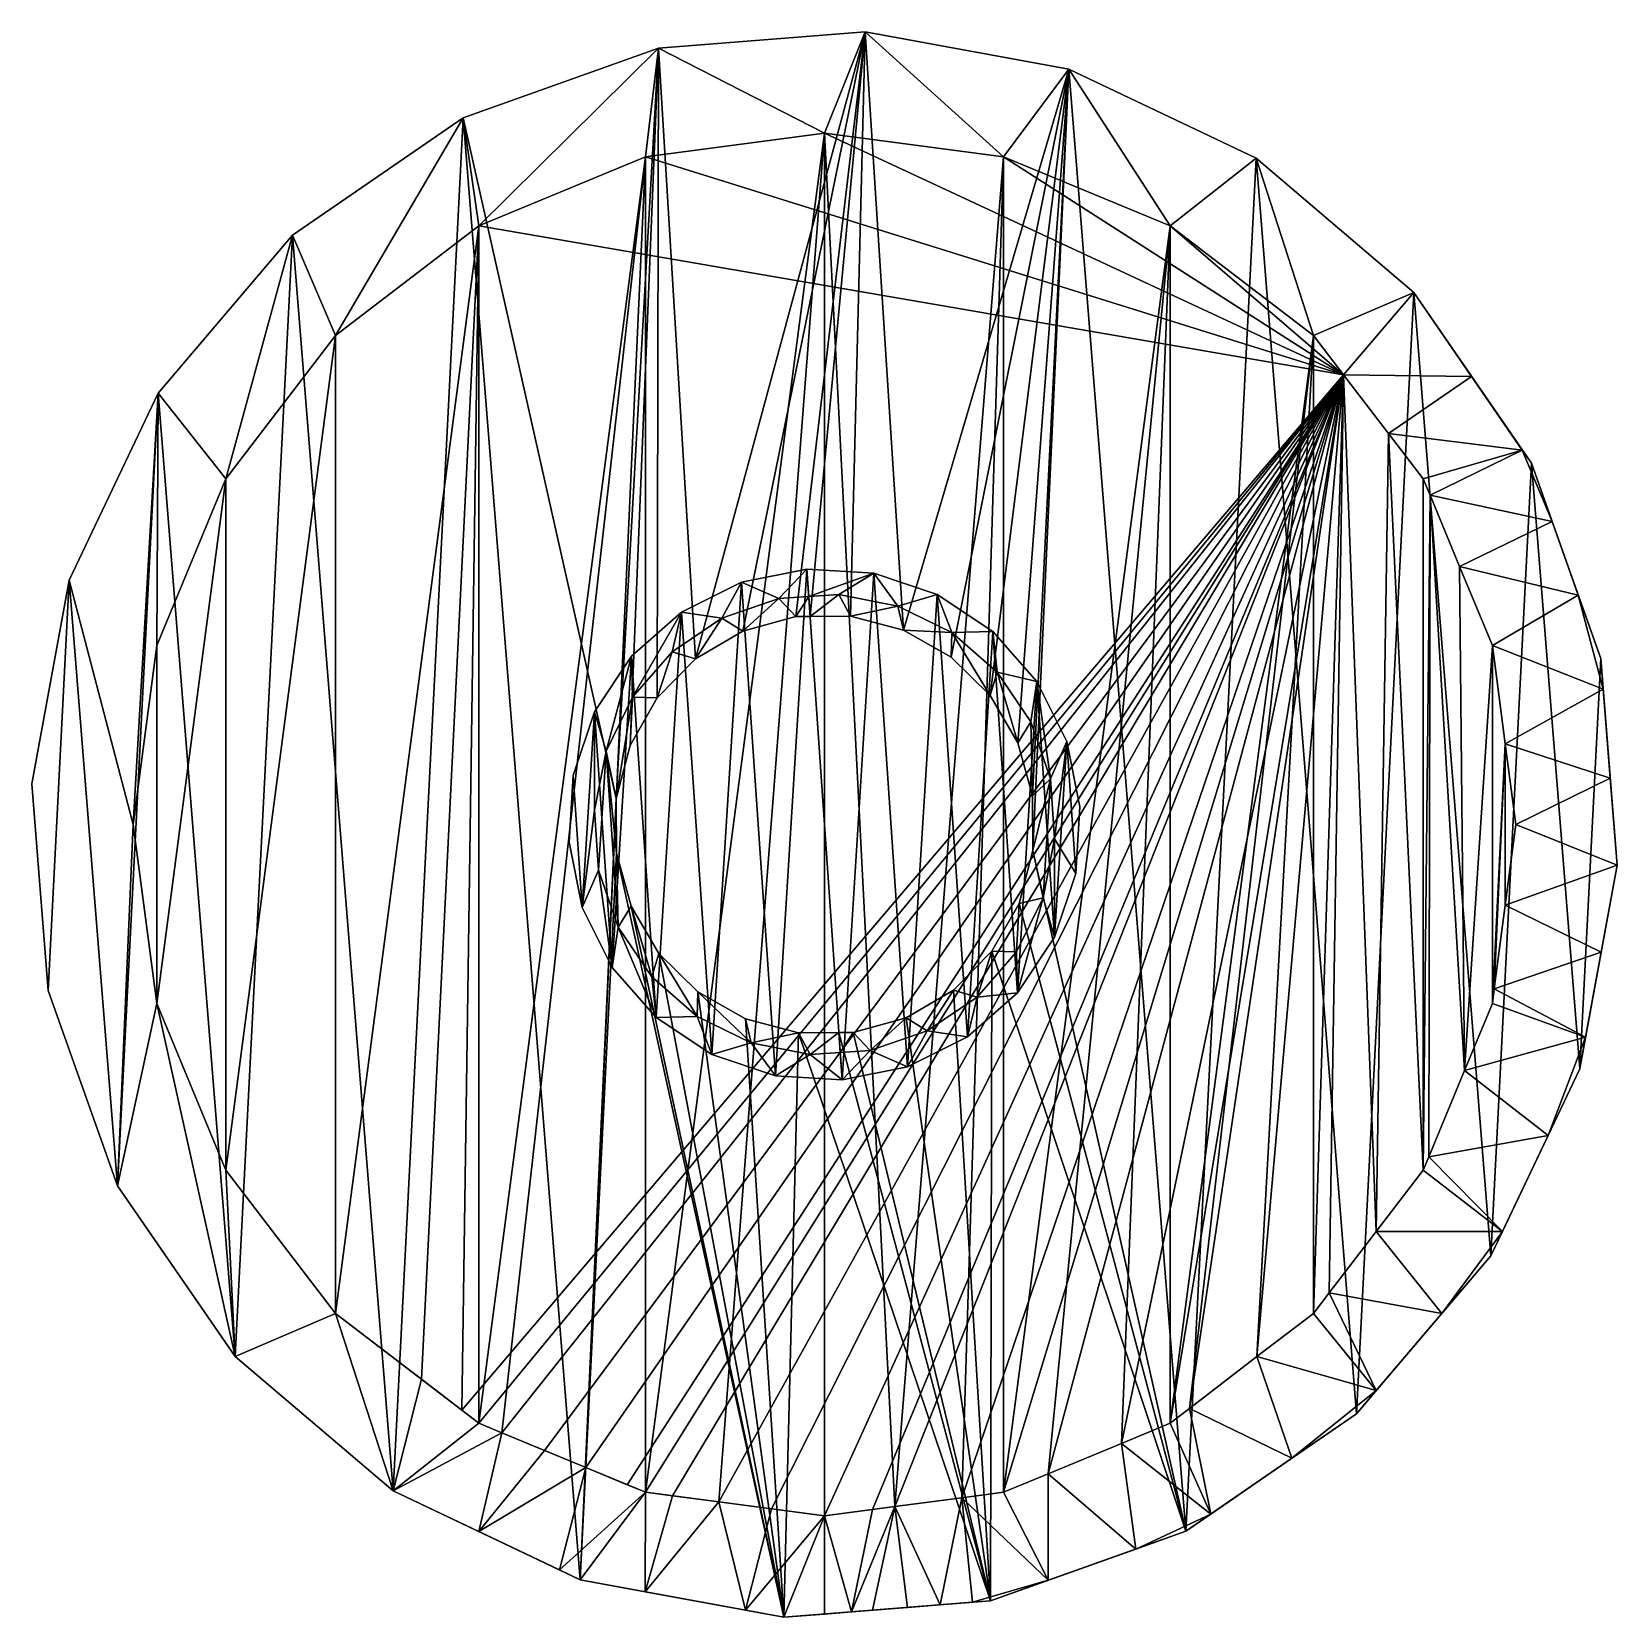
# Model space of a CAD drawing. Extents: x 3092.9 to 3123.9, y 4722.9 to 4753.9.
import ezdxf

# ---------------------------------------------------------------- set-up
doc = ezdxf.new("R2010")
doc.units = 0
doc.header["$MEASUREMENT"] = 0
doc.layers.add('LAYER14', color=7, linetype='Continuous')

msp = doc.modelspace()

# ---------------------------------------------------------------- linework, layer by layer
at = {"layer": 'LAYER14'}
for points in [[(3105.855, 4741.593, 15.017), (3105.129, 4753.527, 15.017), (3109.167, 4753.85, 15.017), (3105.855, 4741.593, 15.017)], [(3105.129, 4753.527, 17.019), (3109.167, 4753.85, 15.017), (3105.129, 4753.527, 15.017), (3105.129, 4753.527, 17.019)], [(3109.167, 4753.85, 15.017), (3105.129, 4753.527, 17.019), (3109.167, 4753.85, 17.019), (3109.167, 4753.85, 15.017)], [(3105.129, 4753.527, 17.019), (3108.375, 4751.868, 17.019), (3109.167, 4753.85, 17.019), (3105.129, 4753.527, 17.019)], [(3105.855, 4741.593, 15.017), (3109.167, 4753.85, 15.017), (3106.78, 4742.134, 15.017), (3105.855, 4741.593, 15.017)], [(3106.78, 4742.134, 15.017), (3109.167, 4753.85, 15.017), (3107.813, 4742.418, 15.017), (3106.78, 4742.134, 15.017)], [(3107.813, 4742.418, 15.017), (3109.167, 4753.85, 15.017), (3108.096, 4742.42, 15.017), (3107.813, 4742.418, 15.017)], [(3108.096, 4742.42, 15.017), (3109.167, 4753.85, 15.017), (3108.885, 4742.425, 15.017), (3108.096, 4742.42, 15.017)], [(3109.167, 4753.85, 17.019), (3108.375, 4751.868, 17.019), (3111.873, 4751.407, 17.019), (3109.167, 4753.85, 17.019)], [(3108.885, 4742.425, 15.017), (3109.167, 4753.85, 15.017), (3109.921, 4742.154, 15.017), (3108.885, 4742.425, 15.017)], [(3109.921, 4742.154, 15.017), (3109.167, 4753.85, 15.017), (3113.152, 4753.116, 15.017), (3109.921, 4742.154, 15.017)], [(3109.167, 4753.85, 17.019), (3113.152, 4753.116, 15.017), (3109.167, 4753.85, 15.017), (3109.167, 4753.85, 17.019)], [(3113.152, 4753.116, 15.017), (3109.167, 4753.85, 17.019), (3113.152, 4753.116, 17.019), (3113.152, 4753.116, 15.017)], [(3109.167, 4753.85, 17.019), (3111.873, 4751.407, 17.019), (3113.152, 4753.116, 17.019), (3109.167, 4753.85, 17.019)], [(3104.302, 4738.862, 15.017), (3101.313, 4752.169, 15.017), (3105.129, 4753.527, 15.017), (3104.302, 4738.862, 15.017)], [(3101.313, 4752.169, 17.019), (3105.129, 4753.527, 15.017), (3101.313, 4752.169, 15.017), (3101.313, 4752.169, 17.019)], [(3105.129, 4753.527, 15.017), (3101.313, 4752.169, 17.019), (3105.129, 4753.527, 17.019), (3105.129, 4753.527, 15.017)], [(3101.313, 4752.169, 17.019), (3101.617, 4750.057, 17.019), (3105.129, 4753.527, 17.019), (3101.313, 4752.169, 17.019)], [(3105.129, 4753.527, 17.019), (3101.617, 4750.057, 17.019), (3104.877, 4751.407, 17.019), (3105.129, 4753.527, 17.019)], [(3104.302, 4738.862, 15.017), (3105.129, 4753.527, 15.017), (3104.573, 4739.898, 15.017), (3104.302, 4738.862, 15.017)], [(3104.573, 4739.898, 15.017), (3105.129, 4753.527, 15.017), (3105.103, 4740.83, 15.017), (3104.573, 4739.898, 15.017)], [(3105.129, 4753.527, 17.019), (3104.877, 4751.407, 17.019), (3108.375, 4751.868, 17.019), (3105.129, 4753.527, 17.019)], [(3105.103, 4740.83, 15.017), (3105.129, 4753.527, 15.017), (3105.855, 4741.593, 15.017), (3105.103, 4740.83, 15.017)], [(3109.921, 4742.154, 15.017), (3113.152, 4753.116, 15.017), (3110.853, 4741.625, 15.017), (3109.921, 4742.154, 15.017)], [(3110.853, 4741.625, 15.017), (3113.152, 4753.116, 15.017), (3111.615, 4740.872, 15.017), (3110.853, 4741.625, 15.017)], [(3111.615, 4740.872, 15.017), (3113.152, 4753.116, 15.017), (3112.157, 4739.947, 15.017), (3111.615, 4740.872, 15.017)], [(3113.152, 4753.116, 17.019), (3111.873, 4751.407, 17.019), (3115.133, 4750.057, 17.019), (3113.152, 4753.116, 17.019)], [(3112.157, 4739.947, 15.017), (3113.152, 4753.116, 15.017), (3112.441, 4738.914, 15.017), (3112.157, 4739.947, 15.017)], [(3112.441, 4738.914, 15.017), (3113.152, 4753.116, 15.017), (3112.448, 4737.842, 15.017), (3112.441, 4738.914, 15.017)], [(3115.437, 4724.535, 15.017), (3112.448, 4737.842, 15.017), (3113.152, 4753.116, 15.017), (3115.437, 4724.535, 15.017)], [(3115.437, 4724.535, 15.017), (3113.152, 4753.116, 15.017), (3116.81, 4751.377, 15.017), (3115.437, 4724.535, 15.017)], [(3113.152, 4753.116, 17.019), (3116.81, 4751.377, 15.017), (3113.152, 4753.116, 15.017), (3113.152, 4753.116, 17.019)], [(3116.81, 4751.377, 15.017), (3113.152, 4753.116, 17.019), (3116.81, 4751.377, 17.019), (3116.81, 4751.377, 15.017)], [(3113.152, 4753.116, 17.019), (3115.133, 4750.057, 17.019), (3116.81, 4751.377, 17.019), (3113.152, 4753.116, 17.019)], [(3099.94, 4725.327, 15.017), (3097.977, 4749.871, 15.017), (3101.313, 4752.169, 15.017), (3099.94, 4725.327, 15.017)], [(3097.977, 4749.871, 17.019), (3101.313, 4752.169, 15.017), (3097.977, 4749.871, 15.017), (3097.977, 4749.871, 17.019)], [(3101.313, 4752.169, 15.017), (3097.977, 4749.871, 17.019), (3101.313, 4752.169, 17.019), (3101.313, 4752.169, 15.017)], [(3097.977, 4749.871, 17.019), (3098.818, 4747.909, 17.019), (3101.313, 4752.169, 17.019), (3097.977, 4749.871, 17.019)], [(3101.313, 4752.169, 17.019), (3098.818, 4747.909, 17.019), (3101.617, 4750.057, 17.019), (3101.313, 4752.169, 17.019)], [(3099.94, 4725.327, 15.017), (3101.313, 4752.169, 15.017), (3103.598, 4723.588, 15.017), (3099.94, 4725.327, 15.017)], [(3103.598, 4723.588, 15.017), (3101.313, 4752.169, 15.017), (3104.302, 4738.862, 15.017), (3103.598, 4723.588, 15.017)], [(3104.877, 4751.407, 17.52), (3104.877, 4725.297, 17.52), (3108.375, 4751.868, 17.52), (3104.877, 4751.407, 17.52)], [(3108.375, 4751.868, 17.52), (3104.877, 4725.297, 17.52), (3106.31, 4725.108, 17.52), (3108.375, 4751.868, 17.52)], [(3104.877, 4751.407, 17.52), (3108.375, 4751.868, 17.019), (3104.877, 4751.407, 17.019), (3104.877, 4751.407, 17.52)], [(3108.375, 4751.868, 17.019), (3104.877, 4751.407, 17.52), (3108.375, 4751.868, 17.52), (3108.375, 4751.868, 17.019)], [(3104.877, 4751.407, 17.019), (3118.522, 4747.14, 17.019), (3108.375, 4751.868, 17.019), (3104.877, 4751.407, 17.019)], [(3108.375, 4751.868, 17.52), (3106.31, 4725.108, 17.52), (3108.375, 4724.837, 17.52), (3108.375, 4751.868, 17.52)], [(3108.375, 4751.868, 17.52), (3108.375, 4724.837, 17.52), (3109.751, 4725.018, 17.52), (3108.375, 4751.868, 17.52)], [(3108.375, 4751.868, 17.52), (3109.751, 4725.018, 17.52), (3111.873, 4751.407, 17.52), (3108.375, 4751.868, 17.52)], [(3108.375, 4751.868, 17.52), (3111.873, 4751.407, 17.019), (3108.375, 4751.868, 17.019), (3108.375, 4751.868, 17.52)], [(3111.873, 4751.407, 17.019), (3108.375, 4751.868, 17.52), (3111.873, 4751.407, 17.52), (3111.873, 4751.407, 17.019)], [(3108.375, 4751.868, 17.019), (3118.522, 4747.14, 17.019), (3111.873, 4751.407, 17.019), (3108.375, 4751.868, 17.019)], [(3101.617, 4750.057, 17.52), (3101.617, 4726.647, 17.52), (3104.877, 4751.407, 17.52), (3101.617, 4750.057, 17.52)], [(3104.877, 4751.407, 17.52), (3101.617, 4726.647, 17.52), (3102.068, 4726.46, 17.52), (3104.877, 4751.407, 17.52)], [(3101.617, 4750.057, 17.52), (3104.877, 4751.407, 17.019), (3101.617, 4750.057, 17.019), (3101.617, 4750.057, 17.52)], [(3104.877, 4751.407, 17.019), (3101.617, 4750.057, 17.52), (3104.877, 4751.407, 17.52), (3104.877, 4751.407, 17.019)], [(3101.617, 4750.057, 17.019), (3118.522, 4747.14, 17.019), (3104.877, 4751.407, 17.019), (3101.617, 4750.057, 17.019)], [(3104.877, 4751.407, 17.52), (3102.068, 4726.46, 17.52), (3103.708, 4725.782, 17.52), (3104.877, 4751.407, 17.52)], [(3104.877, 4751.407, 17.52), (3103.708, 4725.782, 17.52), (3104.877, 4725.297, 17.52), (3104.877, 4751.407, 17.52)], [(3111.873, 4751.407, 17.52), (3109.751, 4725.018, 17.52), (3111.062, 4725.19, 17.52), (3111.873, 4751.407, 17.52)], [(3111.873, 4751.407, 17.52), (3111.062, 4725.19, 17.52), (3111.873, 4725.297, 17.52), (3111.873, 4751.407, 17.52)], [(3111.873, 4751.407, 17.52), (3111.873, 4725.297, 17.52), (3115.133, 4750.057, 17.52), (3111.873, 4751.407, 17.52)], [(3111.873, 4751.407, 17.52), (3115.133, 4750.057, 17.019), (3111.873, 4751.407, 17.019), (3111.873, 4751.407, 17.52)], [(3115.133, 4750.057, 17.019), (3111.873, 4751.407, 17.52), (3115.133, 4750.057, 17.52), (3115.133, 4750.057, 17.019)], [(3111.873, 4751.407, 17.019), (3118.522, 4747.14, 17.019), (3115.133, 4750.057, 17.019), (3111.873, 4751.407, 17.019)], [(3116.81, 4751.377, 17.019), (3115.133, 4750.057, 17.019), (3117.932, 4747.909, 17.019), (3116.81, 4751.377, 17.019)], [(3115.437, 4724.535, 15.017), (3116.81, 4751.377, 15.017), (3118.773, 4726.833, 15.017), (3115.437, 4724.535, 15.017)], [(3118.773, 4726.833, 15.017), (3116.81, 4751.377, 15.017), (3119.894, 4748.75, 15.017), (3118.773, 4726.833, 15.017)], [(3116.81, 4751.377, 17.019), (3117.932, 4747.909, 17.019), (3119.894, 4748.75, 17.019), (3116.81, 4751.377, 17.019)], [(3116.81, 4751.377, 17.019), (3119.894, 4748.75, 15.017), (3116.81, 4751.377, 15.017), (3116.81, 4751.377, 17.019)], [(3119.894, 4748.75, 15.017), (3116.81, 4751.377, 17.019), (3119.894, 4748.75, 17.019), (3119.894, 4748.75, 15.017)], [(3096.856, 4727.954, 15.017), (3095.35, 4746.787, 15.017), (3097.977, 4749.871, 15.017), (3096.856, 4727.954, 15.017)], [(3097.977, 4749.871, 17.019), (3095.35, 4746.787, 15.017), (3095.35, 4746.787, 17.019), (3097.977, 4749.871, 17.019)], [(3095.35, 4746.787, 15.017), (3097.977, 4749.871, 17.019), (3097.977, 4749.871, 15.017), (3095.35, 4746.787, 15.017)], [(3095.35, 4746.787, 17.019), (3096.67, 4745.11, 17.019), (3097.977, 4749.871, 17.019), (3095.35, 4746.787, 17.019)], [(3097.977, 4749.871, 17.019), (3096.67, 4745.11, 17.019), (3098.818, 4747.909, 17.019), (3097.977, 4749.871, 17.019)], [(3096.856, 4727.954, 15.017), (3097.977, 4749.871, 15.017), (3099.94, 4725.327, 15.017), (3096.856, 4727.954, 15.017)], [(3098.818, 4747.909, 17.52), (3098.818, 4728.795, 17.52), (3101.617, 4750.057, 17.52), (3098.818, 4747.909, 17.52)], [(3101.617, 4750.057, 17.52), (3098.818, 4728.795, 17.52), (3101.617, 4726.647, 17.52), (3101.617, 4750.057, 17.52)], [(3098.818, 4747.909, 17.52), (3101.617, 4750.057, 17.019), (3098.818, 4747.909, 17.019), (3098.818, 4747.909, 17.52)], [(3101.617, 4750.057, 17.019), (3098.818, 4747.909, 17.52), (3101.617, 4750.057, 17.52), (3101.617, 4750.057, 17.019)], [(3098.818, 4747.909, 17.019), (3098.818, 4728.795, 17.019), (3101.617, 4750.057, 17.019), (3098.818, 4747.909, 17.019)], [(3101.617, 4750.057, 17.019), (3098.818, 4728.795, 17.019), (3100.497, 4727.507, 17.019), (3101.617, 4750.057, 17.019)], [(3101.617, 4750.057, 17.019), (3100.497, 4727.507, 17.019), (3101.283, 4726.904, 17.019), (3101.617, 4750.057, 17.019)], [(3101.617, 4750.057, 17.019), (3101.283, 4726.904, 17.019), (3118.522, 4747.14, 17.019), (3101.617, 4750.057, 17.019)], [(3115.133, 4750.057, 17.52), (3111.873, 4725.297, 17.52), (3112.746, 4725.659, 17.52), (3115.133, 4750.057, 17.52)], [(3115.133, 4750.057, 17.52), (3112.746, 4725.659, 17.52), (3114.18, 4726.253, 17.52), (3115.133, 4750.057, 17.52)], [(3115.133, 4750.057, 17.52), (3114.18, 4726.253, 17.52), (3115.133, 4726.647, 17.52), (3115.133, 4750.057, 17.52)], [(3115.133, 4750.057, 17.52), (3115.133, 4726.647, 17.52), (3117.932, 4747.909, 17.52), (3115.133, 4750.057, 17.52)], [(3115.133, 4750.057, 17.52), (3117.932, 4747.909, 17.019), (3115.133, 4750.057, 17.019), (3115.133, 4750.057, 17.52)], [(3117.932, 4747.909, 17.019), (3115.133, 4750.057, 17.52), (3117.932, 4747.909, 17.52), (3117.932, 4747.909, 17.019)], [(3115.133, 4750.057, 17.019), (3118.522, 4747.14, 17.019), (3117.932, 4747.909, 17.019), (3115.133, 4750.057, 17.019)], [(3119.894, 4748.75, 17.019), (3117.932, 4747.909, 17.019), (3118.522, 4747.14, 17.019), (3119.894, 4748.75, 17.019)], [(3121.023, 4747.111, 17.52), (3119.894, 4748.75, 17.52), (3118.522, 4747.14, 17.52), (3121.023, 4747.111, 17.52)], [(3119.894, 4748.75, 17.52), (3118.522, 4747.14, 17.019), (3118.522, 4747.14, 17.52), (3119.894, 4748.75, 17.52)], [(3118.522, 4747.14, 17.019), (3119.894, 4748.75, 17.52), (3119.894, 4748.75, 17.019), (3118.522, 4747.14, 17.019)], [(3118.773, 4726.833, 15.017), (3119.894, 4748.75, 15.017), (3121.4, 4729.917, 15.017), (3118.773, 4726.833, 15.017)], [(3121.4, 4729.917, 15.017), (3119.894, 4748.75, 15.017), (3122.192, 4745.415, 15.017), (3121.4, 4729.917, 15.017)], [(3119.894, 4748.75, 15.017), (3122.192, 4745.415, 17.52), (3122.192, 4745.415, 15.017), (3119.894, 4748.75, 15.017)], [(3122.192, 4745.415, 17.52), (3119.894, 4748.75, 15.017), (3122.015, 4745.671, 17.52), (3122.192, 4745.415, 17.52)], [(3122.015, 4745.671, 17.52), (3119.894, 4748.75, 15.017), (3121.023, 4747.111, 17.52), (3122.015, 4745.671, 17.52)], [(3121.023, 4747.111, 17.52), (3119.894, 4748.75, 15.017), (3119.894, 4748.75, 17.52), (3121.023, 4747.111, 17.52)], [(3119.894, 4748.75, 17.52), (3119.894, 4748.75, 15.017), (3119.894, 4748.75, 17.019), (3119.894, 4748.75, 17.52)], [(3096.67, 4745.11, 17.52), (3096.67, 4731.594, 17.52), (3098.818, 4747.909, 17.52), (3096.67, 4745.11, 17.52)], [(3098.818, 4747.909, 17.52), (3096.67, 4731.594, 17.52), (3098.818, 4728.795, 17.52), (3098.818, 4747.909, 17.52)], [(3098.818, 4747.909, 17.52), (3096.67, 4745.11, 17.019), (3096.67, 4745.11, 17.52), (3098.818, 4747.909, 17.52)], [(3096.67, 4745.11, 17.019), (3098.818, 4747.909, 17.52), (3098.818, 4747.909, 17.019), (3096.67, 4745.11, 17.019)], [(3096.67, 4745.11, 17.019), (3096.67, 4731.594, 17.019), (3098.818, 4747.909, 17.019), (3096.67, 4745.11, 17.019)], [(3098.818, 4747.909, 17.019), (3096.67, 4731.594, 17.019), (3098.818, 4728.795, 17.019), (3098.818, 4747.909, 17.019)], [(3117.932, 4747.909, 17.52), (3115.133, 4726.647, 17.52), (3115.509, 4726.936, 17.52), (3117.932, 4747.909, 17.52)], [(3117.932, 4747.909, 17.52), (3115.509, 4726.936, 17.52), (3116.828, 4727.949, 17.52), (3117.932, 4747.909, 17.52)], [(3117.932, 4747.909, 17.52), (3116.828, 4727.949, 17.52), (3117.932, 4728.795, 17.52), (3117.932, 4747.909, 17.52)], [(3117.932, 4747.909, 17.52), (3117.932, 4728.795, 17.52), (3118.522, 4747.14, 17.52), (3117.932, 4747.909, 17.52)], [(3117.932, 4747.909, 17.019), (3118.522, 4747.14, 17.52), (3118.522, 4747.14, 17.019), (3117.932, 4747.909, 17.019)], [(3118.522, 4747.14, 17.52), (3117.932, 4747.909, 17.019), (3117.932, 4747.909, 17.52), (3118.522, 4747.14, 17.52)], [(3101.617, 4726.647, 17.019), (3118.522, 4747.14, 17.019), (3101.283, 4726.904, 17.019), (3101.617, 4726.647, 17.019)], [(3118.522, 4747.14, 17.019), (3101.617, 4726.647, 17.019), (3102.068, 4726.46, 17.019), (3118.522, 4747.14, 17.019)], [(3118.522, 4747.14, 17.019), (3102.068, 4726.46, 17.019), (3102.901, 4726.116, 17.019), (3118.522, 4747.14, 17.019)], [(3118.522, 4747.14, 17.019), (3102.901, 4726.116, 17.019), (3103.708, 4725.782, 17.019), (3118.522, 4747.14, 17.019)], [(3118.522, 4747.14, 17.019), (3103.708, 4725.782, 17.019), (3104.518, 4725.446, 17.019), (3118.522, 4747.14, 17.019)], [(3118.522, 4747.14, 17.019), (3104.518, 4725.446, 17.019), (3104.877, 4725.297, 17.019), (3118.522, 4747.14, 17.019)], [(3118.522, 4747.14, 17.019), (3104.877, 4725.297, 17.019), (3105.405, 4725.228, 17.019), (3118.522, 4747.14, 17.019)], [(3118.522, 4747.14, 17.019), (3105.405, 4725.228, 17.019), (3106.31, 4725.108, 17.019), (3118.522, 4747.14, 17.019)], [(3118.522, 4747.14, 17.019), (3106.31, 4725.108, 17.019), (3107.338, 4724.973, 17.019), (3118.522, 4747.14, 17.019)], [(3118.522, 4747.14, 17.019), (3107.338, 4724.973, 17.019), (3108.375, 4724.837, 17.019), (3118.522, 4747.14, 17.019)], [(3118.522, 4747.14, 17.019), (3108.375, 4724.837, 17.019), (3109.312, 4724.96, 17.019), (3118.522, 4747.14, 17.019)], [(3118.522, 4747.14, 17.019), (3109.312, 4724.96, 17.019), (3109.751, 4725.018, 17.019), (3118.522, 4747.14, 17.019)], [(3118.522, 4747.14, 17.019), (3109.751, 4725.018, 17.019), (3111.062, 4725.19, 17.019), (3118.522, 4747.14, 17.019)], [(3118.522, 4747.14, 17.019), (3111.062, 4725.19, 17.019), (3111.873, 4725.297, 17.019), (3118.522, 4747.14, 17.019)], [(3118.522, 4747.14, 17.019), (3111.873, 4725.297, 17.019), (3112.746, 4725.659, 17.019), (3118.522, 4747.14, 17.019)], [(3118.522, 4747.14, 17.019), (3112.746, 4725.659, 17.019), (3114.18, 4726.253, 17.019), (3118.522, 4747.14, 17.019)], [(3118.522, 4747.14, 17.019), (3114.18, 4726.253, 17.019), (3115.133, 4726.647, 17.019), (3118.522, 4747.14, 17.019)], [(3118.522, 4747.14, 17.019), (3115.133, 4726.647, 17.019), (3115.509, 4726.936, 17.019), (3118.522, 4747.14, 17.019)], [(3118.522, 4747.14, 17.019), (3115.509, 4726.936, 17.019), (3116.828, 4727.949, 17.019), (3118.522, 4747.14, 17.019)], [(3118.522, 4747.14, 17.019), (3116.828, 4727.949, 17.019), (3117.932, 4728.795, 17.019), (3118.522, 4747.14, 17.019)], [(3118.522, 4747.14, 17.52), (3117.932, 4728.795, 17.52), (3118.242, 4729.199, 17.52), (3118.522, 4747.14, 17.52)], [(3118.522, 4747.14, 17.019), (3117.932, 4728.795, 17.019), (3118.242, 4729.199, 17.019), (3118.522, 4747.14, 17.019)], [(3118.522, 4747.14, 17.52), (3118.242, 4729.199, 17.52), (3119.157, 4730.393, 17.52), (3118.522, 4747.14, 17.52)], [(3118.522, 4747.14, 17.019), (3118.242, 4729.199, 17.019), (3119.157, 4730.393, 17.019), (3118.522, 4747.14, 17.019)], [(3118.522, 4747.14, 17.52), (3119.157, 4730.393, 17.52), (3119.401, 4745.994, 17.52), (3118.522, 4747.14, 17.52)], [(3118.522, 4747.14, 17.019), (3119.401, 4745.994, 17.52), (3119.401, 4745.994, 17.019), (3118.522, 4747.14, 17.019)], [(3119.401, 4745.994, 17.52), (3118.522, 4747.14, 17.019), (3118.522, 4747.14, 17.52), (3119.401, 4745.994, 17.52)], [(3118.522, 4747.14, 17.019), (3119.157, 4730.393, 17.019), (3119.401, 4745.994, 17.019), (3118.522, 4747.14, 17.019)], [(3121.023, 4747.111, 17.019), (3118.522, 4747.14, 17.019), (3119.401, 4745.994, 17.019), (3121.023, 4747.111, 17.019)], [(3121.023, 4747.111, 17.52), (3118.522, 4747.14, 17.019), (3121.023, 4747.111, 17.019), (3121.023, 4747.111, 17.52)], [(3118.522, 4747.14, 17.019), (3121.023, 4747.111, 17.52), (3118.522, 4747.14, 17.52), (3118.522, 4747.14, 17.019)], [(3122.015, 4745.671, 17.52), (3121.023, 4747.111, 17.52), (3119.401, 4745.994, 17.52), (3122.015, 4745.671, 17.52)], [(3119.401, 4745.994, 17.52), (3121.023, 4747.111, 17.019), (3119.401, 4745.994, 17.019), (3119.401, 4745.994, 17.52)], [(3121.023, 4747.111, 17.019), (3119.401, 4745.994, 17.52), (3121.023, 4747.111, 17.52), (3121.023, 4747.111, 17.019)], [(3094.557, 4731.29, 15.017), (3093.611, 4743.129, 15.017), (3095.35, 4746.787, 15.017), (3094.557, 4731.29, 15.017)], [(3095.35, 4746.787, 17.019), (3093.611, 4743.129, 15.017), (3093.611, 4743.129, 17.019), (3095.35, 4746.787, 17.019)], [(3093.611, 4743.129, 15.017), (3095.35, 4746.787, 17.019), (3095.35, 4746.787, 15.017), (3093.611, 4743.129, 15.017)], [(3093.611, 4743.129, 17.019), (3094.859, 4738.352, 17.019), (3095.35, 4746.787, 17.019), (3093.611, 4743.129, 17.019)], [(3094.557, 4731.29, 15.017), (3095.35, 4746.787, 15.017), (3096.856, 4727.954, 15.017), (3094.557, 4731.29, 15.017)], [(3095.35, 4746.787, 17.019), (3094.859, 4738.352, 17.019), (3095.32, 4741.85, 17.019), (3095.35, 4746.787, 17.019)], [(3095.35, 4746.787, 17.019), (3095.32, 4741.85, 17.019), (3096.67, 4745.11, 17.019), (3095.35, 4746.787, 17.019)], [(3119.401, 4745.994, 17.52), (3119.157, 4730.393, 17.52), (3120.08, 4731.594, 17.52), (3119.401, 4745.994, 17.52)], [(3119.401, 4745.994, 17.019), (3119.157, 4730.393, 17.019), (3120.08, 4731.594, 17.019), (3119.401, 4745.994, 17.019)], [(3119.401, 4745.994, 17.52), (3120.08, 4731.594, 17.52), (3120.08, 4745.11, 17.52), (3119.401, 4745.994, 17.52)], [(3119.401, 4745.994, 17.019), (3120.08, 4731.594, 17.019), (3120.08, 4745.11, 17.019), (3119.401, 4745.994, 17.019)], [(3120.08, 4745.11, 17.019), (3122.015, 4745.671, 17.019), (3119.401, 4745.994, 17.019), (3120.08, 4745.11, 17.019)], [(3122.015, 4745.671, 17.52), (3119.401, 4745.994, 17.019), (3122.015, 4745.671, 17.019), (3122.015, 4745.671, 17.52)], [(3119.401, 4745.994, 17.019), (3122.015, 4745.671, 17.52), (3119.401, 4745.994, 17.52), (3119.401, 4745.994, 17.019)], [(3119.401, 4745.994, 17.019), (3120.08, 4745.11, 17.52), (3120.08, 4745.11, 17.019), (3119.401, 4745.994, 17.019)], [(3120.08, 4745.11, 17.52), (3119.401, 4745.994, 17.019), (3119.401, 4745.994, 17.52), (3120.08, 4745.11, 17.52)], [(3122.015, 4745.671, 17.019), (3120.08, 4745.11, 17.019), (3120.211, 4744.792, 17.019), (3122.015, 4745.671, 17.019)], [(3122.597, 4744.277, 17.52), (3122.015, 4745.671, 17.52), (3120.211, 4744.792, 17.52), (3122.597, 4744.277, 17.52)], [(3120.211, 4744.792, 17.52), (3122.015, 4745.671, 17.019), (3120.211, 4744.792, 17.019), (3120.211, 4744.792, 17.52)], [(3122.015, 4745.671, 17.019), (3120.211, 4744.792, 17.52), (3122.015, 4745.671, 17.52), (3122.015, 4745.671, 17.019)], [(3122.015, 4745.671, 17.52), (3122.597, 4744.277, 17.52), (3122.192, 4745.415, 17.52), (3122.015, 4745.671, 17.52)], [(3121.4, 4729.917, 15.017), (3122.192, 4745.415, 15.017), (3123.139, 4733.576, 15.017), (3121.4, 4729.917, 15.017)], [(3123.139, 4733.576, 15.017), (3122.192, 4745.415, 15.017), (3123.549, 4741.598, 15.017), (3123.139, 4733.576, 15.017)], [(3122.192, 4745.415, 15.017), (3123.549, 4741.598, 17.52), (3123.549, 4741.598, 15.017), (3122.192, 4745.415, 15.017)], [(3123.549, 4741.598, 17.52), (3122.192, 4745.415, 15.017), (3123.108, 4742.838, 17.52), (3123.549, 4741.598, 17.52)], [(3123.108, 4742.838, 17.52), (3122.192, 4745.415, 15.017), (3122.597, 4744.277, 17.52), (3123.108, 4742.838, 17.52)], [(3122.597, 4744.277, 17.52), (3122.192, 4745.415, 15.017), (3122.192, 4745.415, 17.52), (3122.597, 4744.277, 17.52)], [(3095.32, 4741.85, 17.52), (3095.32, 4734.854, 17.52), (3096.67, 4745.11, 17.52), (3095.32, 4741.85, 17.52)], [(3096.67, 4745.11, 17.52), (3095.32, 4734.854, 17.52), (3096.67, 4731.594, 17.52), (3096.67, 4745.11, 17.52)], [(3096.67, 4745.11, 17.52), (3095.32, 4741.85, 17.019), (3095.32, 4741.85, 17.52), (3096.67, 4745.11, 17.52)], [(3095.32, 4741.85, 17.019), (3096.67, 4745.11, 17.52), (3096.67, 4745.11, 17.019), (3095.32, 4741.85, 17.019)], [(3095.32, 4741.85, 17.019), (3095.32, 4734.854, 17.019), (3096.67, 4745.11, 17.019), (3095.32, 4741.85, 17.019)], [(3096.67, 4745.11, 17.019), (3095.32, 4734.854, 17.019), (3096.67, 4731.594, 17.019), (3096.67, 4745.11, 17.019)], [(3120.08, 4745.11, 17.52), (3120.08, 4731.594, 17.52), (3120.211, 4744.792, 17.52), (3120.08, 4745.11, 17.52)], [(3120.08, 4745.11, 17.019), (3120.08, 4731.594, 17.019), (3120.211, 4744.792, 17.019), (3120.08, 4745.11, 17.019)], [(3120.08, 4745.11, 17.019), (3120.211, 4744.792, 17.52), (3120.211, 4744.792, 17.019), (3120.08, 4745.11, 17.019)], [(3120.211, 4744.792, 17.52), (3120.08, 4745.11, 17.019), (3120.08, 4745.11, 17.52), (3120.211, 4744.792, 17.52)], [(3120.211, 4744.792, 17.52), (3120.08, 4731.594, 17.52), (3120.188, 4731.855, 17.52), (3120.211, 4744.792, 17.52)], [(3120.211, 4744.792, 17.019), (3120.08, 4731.594, 17.019), (3120.188, 4731.855, 17.019), (3120.211, 4744.792, 17.019)], [(3120.211, 4744.792, 17.52), (3120.188, 4731.855, 17.52), (3120.886, 4733.542, 17.52), (3120.211, 4744.792, 17.52)], [(3120.211, 4744.792, 17.019), (3120.188, 4731.855, 17.019), (3120.886, 4733.542, 17.019), (3120.211, 4744.792, 17.019)], [(3120.211, 4744.792, 17.52), (3120.886, 4733.542, 17.52), (3120.789, 4743.397, 17.52), (3120.211, 4744.792, 17.52)], [(3120.211, 4744.792, 17.019), (3120.886, 4733.542, 17.019), (3120.789, 4743.397, 17.019), (3120.211, 4744.792, 17.019)], [(3122.597, 4744.277, 17.019), (3120.211, 4744.792, 17.019), (3120.789, 4743.397, 17.019), (3122.597, 4744.277, 17.019)], [(3120.211, 4744.792, 17.019), (3120.789, 4743.397, 17.52), (3120.789, 4743.397, 17.019), (3120.211, 4744.792, 17.019)], [(3120.789, 4743.397, 17.52), (3120.211, 4744.792, 17.019), (3120.211, 4744.792, 17.52), (3120.789, 4743.397, 17.52)], [(3122.597, 4744.277, 17.52), (3120.211, 4744.792, 17.019), (3122.597, 4744.277, 17.019), (3122.597, 4744.277, 17.52)], [(3120.211, 4744.792, 17.019), (3122.597, 4744.277, 17.52), (3120.211, 4744.792, 17.52), (3120.211, 4744.792, 17.019)], [(3123.108, 4742.838, 17.52), (3122.597, 4744.277, 17.52), (3120.789, 4743.397, 17.52), (3123.108, 4742.838, 17.52)], [(3120.789, 4743.397, 17.52), (3122.597, 4744.277, 17.019), (3120.789, 4743.397, 17.019), (3120.789, 4743.397, 17.52)], [(3122.597, 4744.277, 17.019), (3120.789, 4743.397, 17.52), (3122.597, 4744.277, 17.52), (3122.597, 4744.277, 17.019)], [(3107.414, 4733.439, 0), (3106.751, 4743.087, 0), (3108.032, 4743.346, 0), (3107.414, 4733.439, 0)], [(3106.751, 4743.087, 1.001), (3107.482, 4742.768, 1.001), (3108.032, 4743.346, 1.001), (3106.751, 4743.087, 1.001)], [(3106.751, 4743.087, 1.001), (3108.032, 4743.346, 0), (3106.751, 4743.087, 0), (3106.751, 4743.087, 1.001)], [(3108.032, 4743.346, 0), (3106.751, 4743.087, 1.001), (3108.032, 4743.346, 1.001), (3108.032, 4743.346, 0)], [(3107.414, 4733.439, 0), (3108.032, 4743.346, 0), (3108.718, 4733.358, 0), (3107.414, 4733.439, 0)], [(3108.032, 4743.346, 1.001), (3107.482, 4742.768, 1.001), (3108.069, 4742.808, 1.001), (3108.032, 4743.346, 1.001)], [(3108.718, 4733.358, 0), (3108.032, 4743.346, 0), (3109.336, 4743.265, 0), (3108.718, 4733.358, 0)], [(3108.032, 4743.346, 1.001), (3108.069, 4742.808, 1.001), (3109.336, 4743.265, 1.001), (3108.032, 4743.346, 1.001)], [(3108.032, 4743.346, 1.001), (3109.336, 4743.265, 0), (3108.032, 4743.346, 0), (3108.032, 4743.346, 1.001)], [(3109.336, 4743.265, 0), (3108.032, 4743.346, 1.001), (3109.336, 4743.265, 1.001), (3109.336, 4743.265, 0)], [(3120.789, 4743.397, 17.52), (3120.886, 4733.542, 17.52), (3121.43, 4741.85, 17.52), (3120.789, 4743.397, 17.52)], [(3120.789, 4743.397, 17.019), (3121.43, 4741.85, 17.52), (3121.43, 4741.85, 17.019), (3120.789, 4743.397, 17.019)], [(3121.43, 4741.85, 17.52), (3120.789, 4743.397, 17.019), (3120.789, 4743.397, 17.52), (3121.43, 4741.85, 17.52)], [(3120.789, 4743.397, 17.019), (3120.886, 4733.542, 17.019), (3121.43, 4741.85, 17.019), (3120.789, 4743.397, 17.019)], [(3123.108, 4742.838, 17.019), (3120.789, 4743.397, 17.019), (3121.43, 4741.85, 17.019), (3123.108, 4742.838, 17.019)], [(3123.108, 4742.838, 17.52), (3120.789, 4743.397, 17.019), (3123.108, 4742.838, 17.019), (3123.108, 4742.838, 17.52)], [(3120.789, 4743.397, 17.019), (3123.108, 4742.838, 17.52), (3120.789, 4743.397, 17.52), (3120.789, 4743.397, 17.019)], [(3093.611, 4743.129, 15.017), (3093.2, 4735.106, 15.017), (3092.877, 4739.145, 15.017), (3093.611, 4743.129, 15.017)], [(3093.611, 4743.129, 17.019), (3092.877, 4739.145, 15.017), (3092.877, 4739.145, 17.019), (3093.611, 4743.129, 17.019)], [(3092.877, 4739.145, 15.017), (3093.611, 4743.129, 17.019), (3093.611, 4743.129, 15.017), (3092.877, 4739.145, 15.017)], [(3093.2, 4735.106, 17.019), (3093.611, 4743.129, 17.019), (3092.877, 4739.145, 17.019), (3093.2, 4735.106, 17.019)], [(3093.2, 4735.106, 15.017), (3093.611, 4743.129, 15.017), (3094.557, 4731.29, 15.017), (3093.2, 4735.106, 15.017)], [(3093.611, 4743.129, 17.019), (3093.2, 4735.106, 17.019), (3094.557, 4731.29, 17.019), (3093.611, 4743.129, 17.019)], [(3093.611, 4743.129, 17.019), (3094.557, 4731.29, 17.019), (3094.859, 4738.352, 17.019), (3093.611, 4743.129, 17.019)], [(3106.175, 4733.856, 0), (3105.581, 4742.506, 0), (3106.751, 4743.087, 0), (3106.175, 4733.856, 0)], [(3105.581, 4742.506, 1.001), (3106.37, 4742.387, 1.001), (3106.751, 4743.087, 1.001), (3105.581, 4742.506, 1.001)], [(3105.581, 4742.506, 1.001), (3106.751, 4743.087, 0), (3105.581, 4742.506, 0), (3105.581, 4742.506, 1.001)], [(3106.751, 4743.087, 0), (3105.581, 4742.506, 1.001), (3106.751, 4743.087, 1.001), (3106.751, 4743.087, 0)], [(3106.175, 4733.856, 0), (3106.751, 4743.087, 0), (3107.414, 4733.439, 0), (3106.175, 4733.856, 0)], [(3106.751, 4743.087, 1.001), (3106.37, 4742.387, 1.001), (3107.482, 4742.768, 1.001), (3106.751, 4743.087, 1.001)], [(3109.336, 4743.265, 1.001), (3108.069, 4742.808, 1.001), (3108.656, 4742.849, 1.001), (3109.336, 4743.265, 1.001)], [(3109.336, 4743.265, 1.001), (3108.656, 4742.849, 1.001), (3109.81, 4742.623, 1.001), (3109.336, 4743.265, 1.001)], [(3108.718, 4733.358, 0), (3109.336, 4743.265, 0), (3109.999, 4733.617, 0), (3108.718, 4733.358, 0)], [(3109.999, 4733.617, 0), (3109.336, 4743.265, 0), (3110.575, 4742.849, 0), (3109.999, 4733.617, 0)], [(3109.336, 4743.265, 1.001), (3109.81, 4742.623, 1.001), (3110.575, 4742.849, 1.001), (3109.336, 4743.265, 1.001)], [(3109.336, 4743.265, 1.001), (3110.575, 4742.849, 0), (3109.336, 4743.265, 0), (3109.336, 4743.265, 1.001)], [(3110.575, 4742.849, 0), (3109.336, 4743.265, 1.001), (3110.575, 4742.849, 1.001), (3110.575, 4742.849, 0)], [(3106.37, 4742.387, 2.002), (3106.78, 4742.134, 2.002), (3107.482, 4742.768, 2.002), (3106.37, 4742.387, 2.002)], [(3106.37, 4742.387, 2.002), (3107.482, 4742.768, 1.001), (3106.37, 4742.387, 1.001), (3106.37, 4742.387, 2.002)], [(3107.482, 4742.768, 1.001), (3106.37, 4742.387, 2.002), (3107.482, 4742.768, 2.002), (3107.482, 4742.768, 1.001)], [(3107.482, 4742.768, 2.002), (3106.78, 4742.134, 2.002), (3107.813, 4742.418, 2.002), (3107.482, 4742.768, 2.002)], [(3107.482, 4742.768, 2.002), (3107.813, 4742.418, 2.002), (3108.069, 4742.808, 2.002), (3107.482, 4742.768, 2.002)], [(3107.482, 4742.768, 2.002), (3108.069, 4742.808, 1.001), (3107.482, 4742.768, 1.001), (3107.482, 4742.768, 2.002)], [(3108.069, 4742.808, 1.001), (3107.482, 4742.768, 2.002), (3108.069, 4742.808, 2.002), (3108.069, 4742.808, 1.001)], [(3108.069, 4742.808, 2.002), (3107.813, 4742.418, 2.002), (3108.096, 4742.42, 2.002), (3108.069, 4742.808, 2.002)], [(3108.069, 4742.808, 2.002), (3108.096, 4742.42, 2.002), (3108.656, 4742.849, 2.002), (3108.069, 4742.808, 2.002)], [(3108.069, 4742.808, 2.002), (3108.656, 4742.849, 1.001), (3108.069, 4742.808, 1.001), (3108.069, 4742.808, 2.002)], [(3108.656, 4742.849, 1.001), (3108.069, 4742.808, 2.002), (3108.656, 4742.849, 2.002), (3108.656, 4742.849, 1.001)], [(3108.656, 4742.849, 2.002), (3108.096, 4742.42, 2.002), (3108.885, 4742.425, 2.002), (3108.656, 4742.849, 2.002)], [(3108.656, 4742.849, 2.002), (3108.885, 4742.425, 2.002), (3109.81, 4742.623, 2.002), (3108.656, 4742.849, 2.002)], [(3108.656, 4742.849, 2.002), (3109.81, 4742.623, 1.001), (3108.656, 4742.849, 1.001), (3108.656, 4742.849, 2.002)], [(3109.81, 4742.623, 1.001), (3108.656, 4742.849, 2.002), (3109.81, 4742.623, 2.002), (3109.81, 4742.623, 1.001)], [(3110.575, 4742.849, 1.001), (3109.81, 4742.623, 1.001), (3110.866, 4742.106, 1.001), (3110.575, 4742.849, 1.001)], [(3109.999, 4733.617, 0), (3110.575, 4742.849, 0), (3111.169, 4734.199, 0), (3109.999, 4733.617, 0)], [(3111.169, 4734.199, 0), (3110.575, 4742.849, 0), (3111.664, 4742.126, 0), (3111.169, 4734.199, 0)], [(3110.575, 4742.849, 1.001), (3110.866, 4742.106, 1.001), (3111.664, 4742.126, 1.001), (3110.575, 4742.849, 1.001)], [(3110.575, 4742.849, 1.001), (3111.664, 4742.126, 0), (3110.575, 4742.849, 0), (3110.575, 4742.849, 1.001)], [(3111.664, 4742.126, 0), (3110.575, 4742.849, 1.001), (3111.664, 4742.126, 1.001), (3111.664, 4742.126, 0)], [(3123.598, 4740.995, 17.52), (3123.108, 4742.838, 17.52), (3121.43, 4741.85, 17.52), (3123.598, 4740.995, 17.52)], [(3121.43, 4741.85, 17.52), (3123.108, 4742.838, 17.019), (3121.43, 4741.85, 17.019), (3121.43, 4741.85, 17.52)], [(3123.108, 4742.838, 17.019), (3121.43, 4741.85, 17.52), (3123.108, 4742.838, 17.52), (3123.108, 4742.838, 17.019)], [(3123.108, 4742.838, 17.52), (3123.598, 4740.995, 17.52), (3123.549, 4741.598, 17.52), (3123.108, 4742.838, 17.52)], [(3105.086, 4734.579, 0), (3104.601, 4741.641, 0), (3105.581, 4742.506, 0), (3105.086, 4734.579, 0)], [(3104.601, 4741.641, 1.001), (3104.621, 4740.843, 1.001), (3105.581, 4742.506, 1.001), (3104.601, 4741.641, 1.001)], [(3104.601, 4741.641, 1.001), (3105.581, 4742.506, 0), (3104.601, 4741.641, 0), (3104.601, 4741.641, 1.001)], [(3105.581, 4742.506, 0), (3104.601, 4741.641, 1.001), (3105.581, 4742.506, 1.001), (3105.581, 4742.506, 0)], [(3105.581, 4742.506, 1.001), (3104.621, 4740.843, 1.001), (3105.394, 4741.73, 1.001), (3105.581, 4742.506, 1.001)], [(3105.086, 4734.579, 0), (3105.581, 4742.506, 0), (3106.175, 4733.856, 0), (3105.086, 4734.579, 0)], [(3105.581, 4742.506, 1.001), (3105.394, 4741.73, 1.001), (3106.37, 4742.387, 1.001), (3105.581, 4742.506, 1.001)], [(3106.78, 4742.134, 15.017), (3107.813, 4742.418, 2.002), (3106.78, 4742.134, 2.002), (3106.78, 4742.134, 15.017)], [(3107.813, 4742.418, 2.002), (3106.78, 4742.134, 15.017), (3107.813, 4742.418, 15.017), (3107.813, 4742.418, 2.002)], [(3107.813, 4742.418, 15.017), (3108.096, 4742.42, 2.002), (3107.813, 4742.418, 2.002), (3107.813, 4742.418, 15.017)], [(3108.096, 4742.42, 2.002), (3107.813, 4742.418, 15.017), (3108.096, 4742.42, 15.017), (3108.096, 4742.42, 2.002)], [(3108.096, 4742.42, 15.017), (3108.885, 4742.425, 2.002), (3108.096, 4742.42, 2.002), (3108.096, 4742.42, 15.017)], [(3108.885, 4742.425, 2.002), (3108.096, 4742.42, 15.017), (3108.885, 4742.425, 15.017), (3108.885, 4742.425, 2.002)], [(3109.81, 4742.623, 2.002), (3108.885, 4742.425, 2.002), (3109.921, 4742.154, 2.002), (3109.81, 4742.623, 2.002)], [(3108.885, 4742.425, 15.017), (3109.921, 4742.154, 2.002), (3108.885, 4742.425, 2.002), (3108.885, 4742.425, 15.017)], [(3109.921, 4742.154, 2.002), (3108.885, 4742.425, 15.017), (3109.921, 4742.154, 15.017), (3109.921, 4742.154, 2.002)], [(3109.81, 4742.623, 2.002), (3109.921, 4742.154, 2.002), (3110.866, 4742.106, 2.002), (3109.81, 4742.623, 2.002)], [(3109.81, 4742.623, 2.002), (3110.866, 4742.106, 1.001), (3109.81, 4742.623, 1.001), (3109.81, 4742.623, 2.002)], [(3110.866, 4742.106, 1.001), (3109.81, 4742.623, 2.002), (3110.866, 4742.106, 2.002), (3110.866, 4742.106, 1.001)], [(3105.394, 4741.73, 2.002), (3105.855, 4741.593, 2.002), (3106.37, 4742.387, 2.002), (3105.394, 4741.73, 2.002)], [(3105.394, 4741.73, 2.002), (3106.37, 4742.387, 1.001), (3105.394, 4741.73, 1.001), (3105.394, 4741.73, 2.002)], [(3106.37, 4742.387, 1.001), (3105.394, 4741.73, 2.002), (3106.37, 4742.387, 2.002), (3106.37, 4742.387, 1.001)], [(3106.37, 4742.387, 2.002), (3105.855, 4741.593, 2.002), (3106.78, 4742.134, 2.002), (3106.37, 4742.387, 2.002)], [(3105.855, 4741.593, 15.017), (3106.78, 4742.134, 2.002), (3105.855, 4741.593, 2.002), (3105.855, 4741.593, 15.017)], [(3106.78, 4742.134, 2.002), (3105.855, 4741.593, 15.017), (3106.78, 4742.134, 15.017), (3106.78, 4742.134, 2.002)], [(3110.866, 4742.106, 2.002), (3109.921, 4742.154, 2.002), (3110.853, 4741.625, 2.002), (3110.866, 4742.106, 2.002)], [(3109.921, 4742.154, 15.017), (3110.853, 4741.625, 2.002), (3109.921, 4742.154, 2.002), (3109.921, 4742.154, 15.017)], [(3110.853, 4741.625, 2.002), (3109.921, 4742.154, 15.017), (3110.853, 4741.625, 15.017), (3110.853, 4741.625, 2.002)], [(3110.866, 4742.106, 2.002), (3110.853, 4741.625, 2.002), (3111.615, 4740.872, 2.002), (3110.866, 4742.106, 2.002)], [(3111.664, 4742.126, 1.001), (3110.866, 4742.106, 1.001), (3111.753, 4741.333, 1.001), (3111.664, 4742.126, 1.001)], [(3110.866, 4742.106, 2.002), (3111.615, 4740.872, 2.002), (3111.753, 4741.333, 2.002), (3110.866, 4742.106, 2.002)], [(3110.866, 4742.106, 2.002), (3111.753, 4741.333, 1.001), (3110.866, 4742.106, 1.001), (3110.866, 4742.106, 2.002)], [(3111.753, 4741.333, 1.001), (3110.866, 4742.106, 2.002), (3111.753, 4741.333, 2.002), (3111.753, 4741.333, 1.001)], [(3111.169, 4734.199, 0), (3111.664, 4742.126, 0), (3112.148, 4735.063, 0), (3111.169, 4734.199, 0)], [(3112.148, 4735.063, 0), (3111.664, 4742.126, 0), (3112.528, 4741.146, 0), (3112.148, 4735.063, 0)], [(3111.664, 4742.126, 1.001), (3111.753, 4741.333, 1.001), (3112.528, 4741.146, 1.001), (3111.664, 4742.126, 1.001)], [(3111.664, 4742.126, 0), (3112.528, 4741.146, 1.001), (3112.528, 4741.146, 0), (3111.664, 4742.126, 0)], [(3112.528, 4741.146, 1.001), (3111.664, 4742.126, 0), (3111.664, 4742.126, 1.001), (3112.528, 4741.146, 1.001)], [(3095.32, 4734.854, 17.52), (3095.32, 4741.85, 17.52), (3094.859, 4738.352, 17.52), (3095.32, 4734.854, 17.52)], [(3095.32, 4741.85, 17.52), (3094.859, 4738.352, 17.019), (3094.859, 4738.352, 17.52), (3095.32, 4741.85, 17.52)], [(3094.859, 4738.352, 17.019), (3095.32, 4741.85, 17.52), (3095.32, 4741.85, 17.019), (3094.859, 4738.352, 17.019)], [(3095.32, 4734.854, 17.019), (3095.32, 4741.85, 17.019), (3094.859, 4738.352, 17.019), (3095.32, 4734.854, 17.019)], [(3121.43, 4741.85, 17.52), (3120.886, 4733.542, 17.52), (3121.43, 4734.854, 17.52), (3121.43, 4741.85, 17.52)], [(3121.43, 4741.85, 17.019), (3120.886, 4733.542, 17.019), (3121.43, 4734.854, 17.019), (3121.43, 4741.85, 17.019)], [(3121.43, 4741.85, 17.52), (3121.43, 4734.854, 17.52), (3121.683, 4739.93, 17.52), (3121.43, 4741.85, 17.52)], [(3121.43, 4741.85, 17.019), (3121.43, 4734.854, 17.019), (3121.683, 4739.93, 17.019), (3121.43, 4741.85, 17.019)], [(3123.598, 4740.995, 17.019), (3121.43, 4741.85, 17.019), (3121.683, 4739.93, 17.019), (3123.598, 4740.995, 17.019)], [(3121.43, 4741.85, 17.019), (3121.683, 4739.93, 17.52), (3121.683, 4739.93, 17.019), (3121.43, 4741.85, 17.019)], [(3121.683, 4739.93, 17.52), (3121.43, 4741.85, 17.019), (3121.43, 4741.85, 17.52), (3121.683, 4739.93, 17.52)], [(3123.598, 4740.995, 17.52), (3121.43, 4741.85, 17.019), (3123.598, 4740.995, 17.019), (3123.598, 4740.995, 17.52)], [(3121.43, 4741.85, 17.019), (3123.598, 4740.995, 17.52), (3121.43, 4741.85, 17.52), (3121.43, 4741.85, 17.019)], [(3104.221, 4735.558, 0), (3103.879, 4740.552, 0), (3104.601, 4741.641, 0), (3104.221, 4735.558, 0)], [(3103.879, 4740.552, 1.001), (3104.104, 4739.787, 1.001), (3104.601, 4741.641, 1.001), (3103.879, 4740.552, 1.001)], [(3104.601, 4741.641, 1.001), (3103.879, 4740.552, 0), (3103.879, 4740.552, 1.001), (3104.601, 4741.641, 1.001)], [(3103.879, 4740.552, 0), (3104.601, 4741.641, 1.001), (3104.601, 4741.641, 0), (3103.879, 4740.552, 0)], [(3104.601, 4741.641, 1.001), (3104.104, 4739.787, 1.001), (3104.621, 4740.843, 1.001), (3104.601, 4741.641, 1.001)], [(3104.221, 4735.558, 0), (3104.601, 4741.641, 0), (3105.086, 4734.579, 0), (3104.221, 4735.558, 0)], [(3104.621, 4740.843, 2.002), (3105.103, 4740.83, 2.002), (3105.394, 4741.73, 2.002), (3104.621, 4740.843, 2.002)], [(3105.394, 4741.73, 2.002), (3104.621, 4740.843, 1.001), (3104.621, 4740.843, 2.002), (3105.394, 4741.73, 2.002)], [(3104.621, 4740.843, 1.001), (3105.394, 4741.73, 2.002), (3105.394, 4741.73, 1.001), (3104.621, 4740.843, 1.001)], [(3105.394, 4741.73, 2.002), (3105.103, 4740.83, 2.002), (3105.855, 4741.593, 2.002), (3105.394, 4741.73, 2.002)], [(3105.855, 4741.593, 15.017), (3105.103, 4740.83, 2.002), (3105.103, 4740.83, 15.017), (3105.855, 4741.593, 15.017)], [(3105.103, 4740.83, 2.002), (3105.855, 4741.593, 15.017), (3105.855, 4741.593, 2.002), (3105.103, 4740.83, 2.002)], [(3110.853, 4741.625, 15.017), (3111.615, 4740.872, 2.002), (3110.853, 4741.625, 2.002), (3110.853, 4741.625, 15.017)], [(3111.615, 4740.872, 2.002), (3110.853, 4741.625, 15.017), (3111.615, 4740.872, 15.017), (3111.615, 4740.872, 2.002)], [(3123.139, 4733.576, 15.017), (3123.549, 4741.598, 15.017), (3123.872, 4737.56, 15.017), (3123.139, 4733.576, 15.017)], [(3123.549, 4741.598, 15.017), (3123.872, 4737.56, 17.019), (3123.872, 4737.56, 15.017), (3123.549, 4741.598, 15.017)], [(3123.872, 4737.56, 17.019), (3123.549, 4741.598, 15.017), (3123.872, 4737.56, 17.52), (3123.872, 4737.56, 17.019)], [(3123.872, 4737.56, 17.52), (3123.549, 4741.598, 15.017), (3123.736, 4739.261, 17.52), (3123.872, 4737.56, 17.52)], [(3123.736, 4739.261, 17.52), (3123.549, 4741.598, 15.017), (3123.598, 4740.995, 17.52), (3123.736, 4739.261, 17.52)], [(3123.598, 4740.995, 17.52), (3123.549, 4741.598, 15.017), (3123.549, 4741.598, 17.52), (3123.598, 4740.995, 17.52)], [(3111.753, 4741.333, 2.002), (3111.615, 4740.872, 2.002), (3112.157, 4739.947, 2.002), (3111.753, 4741.333, 2.002)], [(3112.528, 4741.146, 1.001), (3111.753, 4741.333, 1.001), (3112.409, 4740.357, 1.001), (3112.528, 4741.146, 1.001)], [(3111.753, 4741.333, 2.002), (3112.157, 4739.947, 2.002), (3112.409, 4740.357, 2.002), (3111.753, 4741.333, 2.002)], [(3111.753, 4741.333, 1.001), (3112.409, 4740.357, 2.002), (3112.409, 4740.357, 1.001), (3111.753, 4741.333, 1.001)], [(3112.409, 4740.357, 2.002), (3111.753, 4741.333, 1.001), (3111.753, 4741.333, 2.002), (3112.409, 4740.357, 2.002)], [(3104.302, 4738.862, 2.002), (3104.621, 4740.843, 2.002), (3104.104, 4739.787, 2.002), (3104.302, 4738.862, 2.002)], [(3104.621, 4740.843, 2.002), (3104.104, 4739.787, 1.001), (3104.104, 4739.787, 2.002), (3104.621, 4740.843, 2.002)], [(3104.104, 4739.787, 1.001), (3104.621, 4740.843, 2.002), (3104.621, 4740.843, 1.001), (3104.104, 4739.787, 1.001)], [(3104.621, 4740.843, 2.002), (3104.302, 4738.862, 2.002), (3104.573, 4739.898, 2.002), (3104.621, 4740.843, 2.002)], [(3104.621, 4740.843, 2.002), (3104.573, 4739.898, 2.002), (3105.103, 4740.83, 2.002), (3104.621, 4740.843, 2.002)], [(3111.615, 4740.872, 2.002), (3112.157, 4739.947, 15.017), (3112.157, 4739.947, 2.002), (3111.615, 4740.872, 2.002)], [(3112.157, 4739.947, 15.017), (3111.615, 4740.872, 2.002), (3111.615, 4740.872, 15.017), (3112.157, 4739.947, 15.017)], [(3112.148, 4735.063, 0), (3112.528, 4741.146, 0), (3112.871, 4736.152, 0), (3112.148, 4735.063, 0)], [(3112.528, 4741.146, 1.001), (3112.409, 4740.357, 1.001), (3112.791, 4739.245, 1.001), (3112.528, 4741.146, 1.001)], [(3112.871, 4736.152, 0), (3112.528, 4741.146, 0), (3113.11, 4739.976, 0), (3112.871, 4736.152, 0)], [(3112.528, 4741.146, 1.001), (3112.791, 4739.245, 1.001), (3113.11, 4739.976, 1.001), (3112.528, 4741.146, 1.001)], [(3112.528, 4741.146, 0), (3113.11, 4739.976, 1.001), (3113.11, 4739.976, 0), (3112.528, 4741.146, 0)], [(3113.11, 4739.976, 1.001), (3112.528, 4741.146, 0), (3112.528, 4741.146, 1.001), (3113.11, 4739.976, 1.001)], [(3123.736, 4739.261, 17.52), (3123.598, 4740.995, 17.52), (3121.683, 4739.93, 17.52), (3123.736, 4739.261, 17.52)], [(3121.683, 4739.93, 17.52), (3123.598, 4740.995, 17.019), (3121.683, 4739.93, 17.019), (3121.683, 4739.93, 17.52)], [(3123.598, 4740.995, 17.019), (3121.683, 4739.93, 17.52), (3123.598, 4740.995, 17.52), (3123.598, 4740.995, 17.019)], [(3103.64, 4736.729, 0), (3103.462, 4739.313, 0), (3103.879, 4740.552, 0), (3103.64, 4736.729, 0)], [(3103.462, 4739.313, 1.001), (3103.64, 4736.729, 1.001), (3103.879, 4740.552, 1.001), (3103.462, 4739.313, 1.001)], [(3103.879, 4740.552, 1.001), (3103.462, 4739.313, 0), (3103.462, 4739.313, 1.001), (3103.879, 4740.552, 1.001)], [(3103.462, 4739.313, 0), (3103.879, 4740.552, 1.001), (3103.879, 4740.552, 0), (3103.462, 4739.313, 0)], [(3103.64, 4736.729, 0), (3103.879, 4740.552, 0), (3104.221, 4735.558, 0), (3103.64, 4736.729, 0)], [(3103.879, 4740.552, 1.001), (3103.64, 4736.729, 1.001), (3103.878, 4738.633, 1.001), (3103.879, 4740.552, 1.001)], [(3103.879, 4740.552, 1.001), (3103.878, 4738.633, 1.001), (3104.104, 4739.787, 1.001), (3103.879, 4740.552, 1.001)], [(3105.103, 4740.83, 15.017), (3104.573, 4739.898, 2.002), (3104.573, 4739.898, 15.017), (3105.103, 4740.83, 15.017)], [(3104.573, 4739.898, 2.002), (3105.103, 4740.83, 15.017), (3105.103, 4740.83, 2.002), (3104.573, 4739.898, 2.002)], [(3112.409, 4740.357, 2.002), (3112.157, 4739.947, 2.002), (3112.441, 4738.914, 2.002), (3112.409, 4740.357, 2.002)], [(3112.409, 4740.357, 2.002), (3112.441, 4738.914, 2.002), (3112.791, 4739.245, 2.002), (3112.409, 4740.357, 2.002)], [(3112.409, 4740.357, 1.001), (3112.791, 4739.245, 2.002), (3112.791, 4739.245, 1.001), (3112.409, 4740.357, 1.001)], [(3112.791, 4739.245, 2.002), (3112.409, 4740.357, 1.001), (3112.409, 4740.357, 2.002), (3112.791, 4739.245, 2.002)], [(3112.157, 4739.947, 2.002), (3112.441, 4738.914, 15.017), (3112.441, 4738.914, 2.002), (3112.157, 4739.947, 2.002)], [(3112.441, 4738.914, 15.017), (3112.157, 4739.947, 2.002), (3112.157, 4739.947, 15.017), (3112.441, 4738.914, 15.017)], [(3113.11, 4739.976, 1.001), (3112.791, 4739.245, 1.001), (3112.871, 4738.071, 1.001), (3113.11, 4739.976, 1.001)], [(3112.871, 4736.152, 0), (3113.11, 4739.976, 0), (3113.287, 4737.391, 0), (3112.871, 4736.152, 0)], [(3112.871, 4738.071, 1.001), (3113.287, 4737.391, 1.001), (3113.11, 4739.976, 1.001), (3112.871, 4738.071, 1.001)], [(3113.287, 4737.391, 0), (3113.11, 4739.976, 0), (3113.369, 4738.695, 0), (3113.287, 4737.391, 0)], [(3113.11, 4739.976, 1.001), (3113.287, 4737.391, 1.001), (3113.369, 4738.695, 1.001), (3113.11, 4739.976, 1.001)], [(3113.11, 4739.976, 0), (3113.369, 4738.695, 1.001), (3113.369, 4738.695, 0), (3113.11, 4739.976, 0)], [(3113.369, 4738.695, 1.001), (3113.11, 4739.976, 0), (3113.11, 4739.976, 1.001), (3113.369, 4738.695, 1.001)], [(3121.683, 4739.93, 17.52), (3121.43, 4734.854, 17.52), (3121.468, 4735.142, 17.52), (3121.683, 4739.93, 17.52)], [(3121.683, 4739.93, 17.019), (3121.43, 4734.854, 17.019), (3121.468, 4735.142, 17.019), (3121.683, 4739.93, 17.019)], [(3121.683, 4739.93, 17.52), (3121.468, 4735.142, 17.52), (3121.683, 4736.774, 17.52), (3121.683, 4739.93, 17.52)], [(3121.683, 4739.93, 17.019), (3121.468, 4735.142, 17.019), (3121.683, 4736.774, 17.019), (3121.683, 4739.93, 17.019)], [(3121.683, 4739.93, 17.52), (3121.683, 4736.774, 17.52), (3121.89, 4738.352, 17.52), (3121.683, 4739.93, 17.52)], [(3121.683, 4739.93, 17.019), (3121.89, 4738.352, 17.52), (3121.89, 4738.352, 17.019), (3121.683, 4739.93, 17.019)], [(3121.89, 4738.352, 17.52), (3121.683, 4739.93, 17.019), (3121.683, 4739.93, 17.52), (3121.89, 4738.352, 17.52)], [(3121.683, 4739.93, 17.019), (3121.683, 4736.774, 17.019), (3121.89, 4738.352, 17.019), (3121.683, 4739.93, 17.019)], [(3123.736, 4739.261, 17.019), (3121.683, 4739.93, 17.019), (3121.89, 4738.352, 17.019), (3123.736, 4739.261, 17.019)], [(3123.736, 4739.261, 17.52), (3121.683, 4739.93, 17.019), (3123.736, 4739.261, 17.019), (3123.736, 4739.261, 17.52)], [(3121.683, 4739.93, 17.019), (3123.736, 4739.261, 17.52), (3121.683, 4739.93, 17.52), (3121.683, 4739.93, 17.019)], [(3103.959, 4737.459, 2.002), (3104.104, 4739.787, 2.002), (3103.878, 4738.633, 2.002), (3103.959, 4737.459, 2.002)], [(3104.104, 4739.787, 2.002), (3103.878, 4738.633, 1.001), (3103.878, 4738.633, 2.002), (3104.104, 4739.787, 2.002)], [(3103.878, 4738.633, 1.001), (3104.104, 4739.787, 2.002), (3104.104, 4739.787, 1.001), (3103.878, 4738.633, 1.001)], [(3104.104, 4739.787, 2.002), (3103.959, 4737.459, 2.002), (3104.341, 4736.347, 2.002), (3104.104, 4739.787, 2.002)], [(3104.104, 4739.787, 2.002), (3104.341, 4736.347, 2.002), (3104.309, 4737.791, 2.002), (3104.104, 4739.787, 2.002)], [(3104.104, 4739.787, 2.002), (3104.309, 4737.791, 2.002), (3104.302, 4738.862, 2.002), (3104.104, 4739.787, 2.002)], [(3104.573, 4739.898, 15.017), (3104.302, 4738.862, 2.002), (3104.302, 4738.862, 15.017), (3104.573, 4739.898, 15.017)], [(3104.302, 4738.862, 2.002), (3104.573, 4739.898, 15.017), (3104.573, 4739.898, 2.002), (3104.302, 4738.862, 2.002)], [(3103.462, 4739.313, 0), (3103.64, 4736.729, 0), (3103.381, 4738.009, 0), (3103.462, 4739.313, 0)], [(3103.64, 4736.729, 1.001), (3103.462, 4739.313, 1.001), (3103.381, 4738.009, 1.001), (3103.64, 4736.729, 1.001)], [(3103.462, 4739.313, 1.001), (3103.381, 4738.009, 0), (3103.381, 4738.009, 1.001), (3103.462, 4739.313, 1.001)], [(3103.381, 4738.009, 0), (3103.462, 4739.313, 1.001), (3103.462, 4739.313, 0), (3103.381, 4738.009, 0)], [(3092.877, 4739.145, 17.019), (3093.2, 4735.106, 15.017), (3093.2, 4735.106, 17.019), (3092.877, 4739.145, 17.019)], [(3093.2, 4735.106, 15.017), (3092.877, 4739.145, 17.019), (3092.877, 4739.145, 15.017), (3093.2, 4735.106, 15.017)], [(3112.791, 4739.245, 2.002), (3112.441, 4738.914, 2.002), (3112.448, 4737.842, 2.002), (3112.791, 4739.245, 2.002)], [(3112.791, 4739.245, 2.002), (3112.448, 4737.842, 2.002), (3112.646, 4736.917, 2.002), (3112.791, 4739.245, 2.002)], [(3112.791, 4739.245, 2.002), (3112.646, 4736.917, 2.002), (3112.871, 4738.071, 2.002), (3112.791, 4739.245, 2.002)], [(3112.791, 4739.245, 1.001), (3112.871, 4738.071, 2.002), (3112.871, 4738.071, 1.001), (3112.791, 4739.245, 1.001)], [(3112.871, 4738.071, 2.002), (3112.791, 4739.245, 1.001), (3112.791, 4739.245, 2.002), (3112.871, 4738.071, 2.002)], [(3123.872, 4737.56, 17.52), (3123.736, 4739.261, 17.52), (3121.89, 4738.352, 17.52), (3123.872, 4737.56, 17.52)], [(3121.89, 4738.352, 17.52), (3123.736, 4739.261, 17.019), (3121.89, 4738.352, 17.019), (3121.89, 4738.352, 17.52)], [(3123.736, 4739.261, 17.019), (3121.89, 4738.352, 17.52), (3123.736, 4739.261, 17.52), (3123.736, 4739.261, 17.019)], [(3104.309, 4737.791, 15.017), (3103.598, 4723.588, 15.017), (3104.302, 4738.862, 15.017), (3104.309, 4737.791, 15.017)], [(3104.302, 4738.862, 15.017), (3104.309, 4737.791, 2.002), (3104.309, 4737.791, 15.017), (3104.302, 4738.862, 15.017)], [(3104.309, 4737.791, 2.002), (3104.302, 4738.862, 15.017), (3104.302, 4738.862, 2.002), (3104.309, 4737.791, 2.002)], [(3112.441, 4738.914, 2.002), (3112.448, 4737.842, 15.017), (3112.448, 4737.842, 2.002), (3112.441, 4738.914, 2.002)], [(3112.448, 4737.842, 15.017), (3112.441, 4738.914, 2.002), (3112.441, 4738.914, 15.017), (3112.448, 4737.842, 15.017)], [(3113.369, 4738.695, 0), (3113.287, 4737.391, 1.001), (3113.287, 4737.391, 0), (3113.369, 4738.695, 0)], [(3113.287, 4737.391, 1.001), (3113.369, 4738.695, 0), (3113.369, 4738.695, 1.001), (3113.287, 4737.391, 1.001)], [(3103.64, 4736.729, 1.001), (3103.959, 4737.459, 1.001), (3103.878, 4738.633, 1.001), (3103.64, 4736.729, 1.001)], [(3103.878, 4738.633, 2.002), (3103.959, 4737.459, 1.001), (3103.959, 4737.459, 2.002), (3103.878, 4738.633, 2.002)], [(3103.959, 4737.459, 1.001), (3103.878, 4738.633, 2.002), (3103.878, 4738.633, 1.001), (3103.959, 4737.459, 1.001)], [(3094.557, 4731.29, 17.019), (3095.32, 4734.854, 17.019), (3094.859, 4738.352, 17.019), (3094.557, 4731.29, 17.019)], [(3094.859, 4738.352, 17.52), (3095.32, 4734.854, 17.019), (3095.32, 4734.854, 17.52), (3094.859, 4738.352, 17.52)], [(3095.32, 4734.854, 17.019), (3094.859, 4738.352, 17.52), (3094.859, 4738.352, 17.019), (3095.32, 4734.854, 17.019)], [(3112.646, 4736.917, 1.001), (3112.871, 4736.152, 1.001), (3112.871, 4738.071, 1.001), (3112.646, 4736.917, 1.001)], [(3112.871, 4738.071, 1.001), (3112.646, 4736.917, 2.002), (3112.646, 4736.917, 1.001), (3112.871, 4738.071, 1.001)], [(3112.646, 4736.917, 2.002), (3112.871, 4738.071, 1.001), (3112.871, 4738.071, 2.002), (3112.646, 4736.917, 2.002)], [(3112.871, 4738.071, 1.001), (3112.871, 4736.152, 1.001), (3113.287, 4737.391, 1.001), (3112.871, 4738.071, 1.001)], [(3123.872, 4737.56, 17.019), (3121.89, 4738.352, 17.019), (3121.683, 4736.774, 17.019), (3123.872, 4737.56, 17.019)], [(3121.89, 4738.352, 17.019), (3121.683, 4736.774, 17.52), (3121.683, 4736.774, 17.019), (3121.89, 4738.352, 17.019)], [(3121.683, 4736.774, 17.52), (3121.89, 4738.352, 17.019), (3121.89, 4738.352, 17.52), (3121.683, 4736.774, 17.52)], [(3123.872, 4737.56, 17.52), (3121.89, 4738.352, 17.019), (3123.872, 4737.56, 17.019), (3123.872, 4737.56, 17.52)], [(3121.89, 4738.352, 17.019), (3123.872, 4737.56, 17.52), (3121.89, 4738.352, 17.52), (3121.89, 4738.352, 17.019)], [(3103.381, 4738.009, 1.001), (3103.64, 4736.729, 0), (3103.64, 4736.729, 1.001), (3103.381, 4738.009, 1.001)], [(3103.64, 4736.729, 0), (3103.381, 4738.009, 1.001), (3103.381, 4738.009, 0), (3103.64, 4736.729, 0)], [(3103.598, 4723.588, 15.017), (3104.309, 4737.791, 15.017), (3107.582, 4722.854, 15.017), (3103.598, 4723.588, 15.017)], [(3104.309, 4737.791, 2.002), (3104.341, 4736.347, 2.002), (3104.593, 4736.757, 2.002), (3104.309, 4737.791, 2.002)], [(3107.582, 4722.854, 15.017), (3104.309, 4737.791, 15.017), (3104.593, 4736.757, 15.017), (3107.582, 4722.854, 15.017)], [(3104.309, 4737.791, 15.017), (3104.593, 4736.757, 2.002), (3104.593, 4736.757, 15.017), (3104.309, 4737.791, 15.017)], [(3104.593, 4736.757, 2.002), (3104.309, 4737.791, 15.017), (3104.309, 4737.791, 2.002), (3104.593, 4736.757, 2.002)], [(3112.177, 4736.806, 2.002), (3112.646, 4736.917, 2.002), (3112.448, 4737.842, 2.002), (3112.177, 4736.806, 2.002)], [(3115.437, 4724.535, 15.017), (3112.177, 4736.806, 15.017), (3112.448, 4737.842, 15.017), (3115.437, 4724.535, 15.017)], [(3112.448, 4737.842, 2.002), (3112.177, 4736.806, 15.017), (3112.177, 4736.806, 2.002), (3112.448, 4737.842, 2.002)], [(3112.177, 4736.806, 15.017), (3112.448, 4737.842, 2.002), (3112.448, 4737.842, 15.017), (3112.177, 4736.806, 15.017)], [(3103.959, 4737.459, 1.001), (3103.64, 4736.729, 1.001), (3104.221, 4735.558, 1.001), (3103.959, 4737.459, 1.001)], [(3103.959, 4737.459, 1.001), (3104.221, 4735.558, 1.001), (3104.341, 4736.347, 1.001), (3103.959, 4737.459, 1.001)], [(3103.959, 4737.459, 2.002), (3104.341, 4736.347, 1.001), (3104.341, 4736.347, 2.002), (3103.959, 4737.459, 2.002)], [(3104.341, 4736.347, 1.001), (3103.959, 4737.459, 2.002), (3103.959, 4737.459, 1.001), (3104.341, 4736.347, 1.001)], [(3123.872, 4737.56, 17.52), (3121.683, 4736.774, 17.52), (3123.559, 4735.855, 17.52), (3123.872, 4737.56, 17.52)], [(3121.683, 4736.774, 17.52), (3123.872, 4737.56, 17.019), (3121.683, 4736.774, 17.019), (3121.683, 4736.774, 17.52)], [(3123.872, 4737.56, 17.019), (3121.683, 4736.774, 17.52), (3123.872, 4737.56, 17.52), (3123.872, 4737.56, 17.019)], [(3123.872, 4737.56, 15.017), (3123.139, 4733.576, 17.52), (3123.139, 4733.576, 15.017), (3123.872, 4737.56, 15.017)], [(3123.139, 4733.576, 17.52), (3123.872, 4737.56, 15.017), (3123.253, 4734.195, 17.52), (3123.139, 4733.576, 17.52)], [(3123.253, 4734.195, 17.52), (3123.872, 4737.56, 15.017), (3123.559, 4735.855, 17.52), (3123.253, 4734.195, 17.52)], [(3123.559, 4735.855, 17.52), (3123.872, 4737.56, 15.017), (3123.872, 4737.56, 17.52), (3123.559, 4735.855, 17.52)], [(3123.872, 4737.56, 17.52), (3123.872, 4737.56, 15.017), (3123.872, 4737.56, 17.019), (3123.872, 4737.56, 17.52)], [(3113.287, 4737.391, 0), (3112.871, 4736.152, 1.001), (3112.871, 4736.152, 0), (3113.287, 4737.391, 0)], [(3112.871, 4736.152, 1.001), (3113.287, 4737.391, 0), (3113.287, 4737.391, 1.001), (3112.871, 4736.152, 1.001)], [(3112.128, 4735.861, 1.001), (3112.148, 4735.063, 1.001), (3112.646, 4736.917, 1.001), (3112.128, 4735.861, 1.001)], [(3112.177, 4736.806, 2.002), (3112.128, 4735.861, 2.002), (3112.646, 4736.917, 2.002), (3112.177, 4736.806, 2.002)], [(3112.646, 4736.917, 1.001), (3112.128, 4735.861, 2.002), (3112.128, 4735.861, 1.001), (3112.646, 4736.917, 1.001)], [(3112.128, 4735.861, 2.002), (3112.646, 4736.917, 1.001), (3112.646, 4736.917, 2.002), (3112.128, 4735.861, 2.002)], [(3112.646, 4736.917, 1.001), (3112.148, 4735.063, 1.001), (3112.871, 4736.152, 1.001), (3112.646, 4736.917, 1.001)], [(3103.64, 4736.729, 1.001), (3104.221, 4735.558, 0), (3104.221, 4735.558, 1.001), (3103.64, 4736.729, 1.001)], [(3104.221, 4735.558, 0), (3103.64, 4736.729, 1.001), (3103.64, 4736.729, 0), (3104.221, 4735.558, 0)], [(3104.593, 4736.757, 2.002), (3104.341, 4736.347, 2.002), (3104.997, 4735.371, 2.002), (3104.593, 4736.757, 2.002)], [(3104.593, 4736.757, 2.002), (3104.997, 4735.371, 2.002), (3105.135, 4735.833, 2.002), (3104.593, 4736.757, 2.002)], [(3107.582, 4722.854, 15.017), (3104.593, 4736.757, 15.017), (3105.135, 4735.833, 15.017), (3107.582, 4722.854, 15.017)], [(3104.593, 4736.757, 15.017), (3105.135, 4735.833, 2.002), (3105.135, 4735.833, 15.017), (3104.593, 4736.757, 15.017)], [(3105.135, 4735.833, 2.002), (3104.593, 4736.757, 15.017), (3104.593, 4736.757, 2.002), (3105.135, 4735.833, 2.002)], [(3111.647, 4735.875, 2.002), (3112.128, 4735.861, 2.002), (3112.177, 4736.806, 2.002), (3111.647, 4735.875, 2.002)], [(3115.437, 4724.535, 15.017), (3111.647, 4735.875, 15.017), (3112.177, 4736.806, 15.017), (3115.437, 4724.535, 15.017)], [(3112.177, 4736.806, 2.002), (3111.647, 4735.875, 15.017), (3111.647, 4735.875, 2.002), (3112.177, 4736.806, 2.002)], [(3111.647, 4735.875, 15.017), (3112.177, 4736.806, 2.002), (3112.177, 4736.806, 15.017), (3111.647, 4735.875, 15.017)], [(3121.683, 4736.774, 17.019), (3121.468, 4735.142, 17.52), (3121.468, 4735.142, 17.019), (3121.683, 4736.774, 17.019)], [(3121.468, 4735.142, 17.52), (3121.683, 4736.774, 17.019), (3121.683, 4736.774, 17.52), (3121.468, 4735.142, 17.52)], [(3123.559, 4735.855, 17.019), (3121.683, 4736.774, 17.019), (3121.468, 4735.142, 17.019), (3123.559, 4735.855, 17.019)], [(3123.559, 4735.855, 17.52), (3121.683, 4736.774, 17.019), (3123.559, 4735.855, 17.019), (3123.559, 4735.855, 17.52)], [(3121.683, 4736.774, 17.019), (3123.559, 4735.855, 17.52), (3121.683, 4736.774, 17.52), (3121.683, 4736.774, 17.019)], [(3104.341, 4736.347, 1.001), (3104.221, 4735.558, 1.001), (3105.086, 4734.579, 1.001), (3104.341, 4736.347, 1.001)], [(3104.341, 4736.347, 1.001), (3105.086, 4734.579, 1.001), (3104.997, 4735.371, 1.001), (3104.341, 4736.347, 1.001)], [(3104.341, 4736.347, 2.002), (3104.997, 4735.371, 1.001), (3104.997, 4735.371, 2.002), (3104.341, 4736.347, 2.002)], [(3104.997, 4735.371, 1.001), (3104.341, 4736.347, 2.002), (3104.341, 4736.347, 1.001), (3104.997, 4735.371, 1.001)], [(3112.871, 4736.152, 0), (3112.148, 4735.063, 1.001), (3112.148, 4735.063, 0), (3112.871, 4736.152, 0)], [(3112.148, 4735.063, 1.001), (3112.871, 4736.152, 0), (3112.871, 4736.152, 1.001), (3112.148, 4735.063, 1.001)], [(3105.135, 4735.833, 2.002), (3104.997, 4735.371, 2.002), (3105.884, 4734.599, 2.002), (3105.135, 4735.833, 2.002)], [(3105.135, 4735.833, 2.002), (3105.884, 4734.599, 2.002), (3105.897, 4735.08, 2.002), (3105.135, 4735.833, 2.002)], [(3107.582, 4722.854, 15.017), (3105.135, 4735.833, 15.017), (3105.897, 4735.08, 15.017), (3107.582, 4722.854, 15.017)], [(3105.897, 4735.08, 15.017), (3105.135, 4735.833, 2.002), (3105.897, 4735.08, 2.002), (3105.897, 4735.08, 15.017)], [(3105.135, 4735.833, 2.002), (3105.897, 4735.08, 15.017), (3105.135, 4735.833, 15.017), (3105.135, 4735.833, 2.002)], [(3110.895, 4735.112, 2.002), (3111.356, 4734.974, 2.002), (3111.647, 4735.875, 2.002), (3110.895, 4735.112, 2.002)], [(3111.62, 4723.178, 15.017), (3110.895, 4735.112, 15.017), (3111.647, 4735.875, 15.017), (3111.62, 4723.178, 15.017)], [(3111.647, 4735.875, 2.002), (3110.895, 4735.112, 15.017), (3110.895, 4735.112, 2.002), (3111.647, 4735.875, 2.002)], [(3110.895, 4735.112, 15.017), (3111.647, 4735.875, 2.002), (3111.647, 4735.875, 15.017), (3110.895, 4735.112, 15.017)], [(3111.647, 4735.875, 2.002), (3111.356, 4734.974, 2.002), (3112.128, 4735.861, 2.002), (3111.647, 4735.875, 2.002)], [(3111.356, 4734.974, 1.001), (3112.148, 4735.063, 1.001), (3112.128, 4735.861, 1.001), (3111.356, 4734.974, 1.001)], [(3112.128, 4735.861, 1.001), (3111.356, 4734.974, 2.002), (3111.356, 4734.974, 1.001), (3112.128, 4735.861, 1.001)], [(3111.356, 4734.974, 2.002), (3112.128, 4735.861, 1.001), (3112.128, 4735.861, 2.002), (3111.356, 4734.974, 2.002)], [(3111.62, 4723.178, 15.017), (3111.647, 4735.875, 15.017), (3115.437, 4724.535, 15.017), (3111.62, 4723.178, 15.017)], [(3123.559, 4735.855, 17.52), (3121.468, 4735.142, 17.52), (3123.253, 4734.195, 17.52), (3123.559, 4735.855, 17.52)], [(3121.468, 4735.142, 17.52), (3123.559, 4735.855, 17.019), (3121.468, 4735.142, 17.019), (3121.468, 4735.142, 17.52)], [(3123.559, 4735.855, 17.019), (3121.468, 4735.142, 17.52), (3123.559, 4735.855, 17.52), (3123.559, 4735.855, 17.019)], [(3104.221, 4735.558, 1.001), (3105.086, 4734.579, 0), (3105.086, 4734.579, 1.001), (3104.221, 4735.558, 1.001)], [(3105.086, 4734.579, 0), (3104.221, 4735.558, 1.001), (3104.221, 4735.558, 0), (3105.086, 4734.579, 0)], [(3104.997, 4735.371, 1.001), (3105.086, 4734.579, 1.001), (3105.884, 4734.599, 1.001), (3104.997, 4735.371, 1.001)], [(3105.884, 4734.599, 2.002), (3104.997, 4735.371, 1.001), (3105.884, 4734.599, 1.001), (3105.884, 4734.599, 2.002)], [(3104.997, 4735.371, 1.001), (3105.884, 4734.599, 2.002), (3104.997, 4735.371, 2.002), (3104.997, 4735.371, 1.001)], [(3093.2, 4735.106, 17.019), (3094.557, 4731.29, 15.017), (3094.557, 4731.29, 17.019), (3093.2, 4735.106, 17.019)], [(3094.557, 4731.29, 15.017), (3093.2, 4735.106, 17.019), (3093.2, 4735.106, 15.017), (3094.557, 4731.29, 15.017)], [(3105.897, 4735.08, 2.002), (3105.884, 4734.599, 2.002), (3106.94, 4734.082, 2.002), (3105.897, 4735.08, 2.002)], [(3105.897, 4735.08, 2.002), (3106.94, 4734.082, 2.002), (3106.828, 4734.55, 2.002), (3105.897, 4735.08, 2.002)], [(3107.582, 4722.854, 15.017), (3105.897, 4735.08, 15.017), (3106.828, 4734.55, 15.017), (3107.582, 4722.854, 15.017)], [(3106.828, 4734.55, 15.017), (3105.897, 4735.08, 2.002), (3106.828, 4734.55, 2.002), (3106.828, 4734.55, 15.017)], [(3105.897, 4735.08, 2.002), (3106.828, 4734.55, 15.017), (3105.897, 4735.08, 15.017), (3105.897, 4735.08, 2.002)], [(3109.97, 4734.57, 2.002), (3110.38, 4734.318, 2.002), (3110.895, 4735.112, 2.002), (3109.97, 4734.57, 2.002)], [(3111.62, 4723.178, 15.017), (3109.97, 4734.57, 15.017), (3110.895, 4735.112, 15.017), (3111.62, 4723.178, 15.017)], [(3110.895, 4735.112, 15.017), (3109.97, 4734.57, 2.002), (3110.895, 4735.112, 2.002), (3110.895, 4735.112, 15.017)], [(3109.97, 4734.57, 2.002), (3110.895, 4735.112, 15.017), (3109.97, 4734.57, 15.017), (3109.97, 4734.57, 2.002)], [(3110.895, 4735.112, 2.002), (3110.38, 4734.318, 2.002), (3111.356, 4734.974, 2.002), (3110.895, 4735.112, 2.002)], [(3110.38, 4734.318, 1.001), (3111.169, 4734.199, 1.001), (3111.356, 4734.974, 1.001), (3110.38, 4734.318, 1.001)], [(3111.356, 4734.974, 2.002), (3110.38, 4734.318, 1.001), (3111.356, 4734.974, 1.001), (3111.356, 4734.974, 2.002)], [(3110.38, 4734.318, 1.001), (3111.356, 4734.974, 2.002), (3110.38, 4734.318, 2.002), (3110.38, 4734.318, 1.001)], [(3111.356, 4734.974, 1.001), (3111.169, 4734.199, 1.001), (3112.148, 4735.063, 1.001), (3111.356, 4734.974, 1.001)], [(3112.148, 4735.063, 1.001), (3111.169, 4734.199, 0), (3112.148, 4735.063, 0), (3112.148, 4735.063, 1.001)], [(3111.169, 4734.199, 0), (3112.148, 4735.063, 1.001), (3111.169, 4734.199, 1.001), (3111.169, 4734.199, 0)], [(3121.43, 4734.854, 17.019), (3123.253, 4734.195, 17.019), (3121.468, 4735.142, 17.019), (3121.43, 4734.854, 17.019)], [(3121.468, 4735.142, 17.019), (3121.43, 4734.854, 17.52), (3121.43, 4734.854, 17.019), (3121.468, 4735.142, 17.019)], [(3121.43, 4734.854, 17.52), (3121.468, 4735.142, 17.019), (3121.468, 4735.142, 17.52), (3121.43, 4734.854, 17.52)], [(3123.253, 4734.195, 17.52), (3121.468, 4735.142, 17.019), (3123.253, 4734.195, 17.019), (3123.253, 4734.195, 17.52)], [(3121.468, 4735.142, 17.019), (3123.253, 4734.195, 17.52), (3121.468, 4735.142, 17.52), (3121.468, 4735.142, 17.019)], [(3095.32, 4734.854, 17.019), (3094.557, 4731.29, 17.019), (3096.856, 4727.954, 17.019), (3095.32, 4734.854, 17.019)], [(3095.32, 4734.854, 17.52), (3096.67, 4731.594, 17.019), (3096.67, 4731.594, 17.52), (3095.32, 4734.854, 17.52)], [(3096.67, 4731.594, 17.019), (3095.32, 4734.854, 17.52), (3095.32, 4734.854, 17.019), (3096.67, 4731.594, 17.019)], [(3095.32, 4734.854, 17.019), (3096.856, 4727.954, 17.019), (3096.67, 4731.594, 17.019), (3095.32, 4734.854, 17.019)], [(3123.253, 4734.195, 17.019), (3121.43, 4734.854, 17.019), (3120.886, 4733.542, 17.019), (3123.253, 4734.195, 17.019)], [(3121.43, 4734.854, 17.019), (3120.886, 4733.542, 17.52), (3120.886, 4733.542, 17.019), (3121.43, 4734.854, 17.019)], [(3120.886, 4733.542, 17.52), (3121.43, 4734.854, 17.019), (3121.43, 4734.854, 17.52), (3120.886, 4733.542, 17.52)], [(3105.884, 4734.599, 1.001), (3105.086, 4734.579, 1.001), (3106.175, 4733.856, 1.001), (3105.884, 4734.599, 1.001)], [(3106.175, 4733.856, 1.001), (3105.086, 4734.579, 0), (3106.175, 4733.856, 0), (3106.175, 4733.856, 1.001)], [(3105.086, 4734.579, 0), (3106.175, 4733.856, 1.001), (3105.086, 4734.579, 1.001), (3105.086, 4734.579, 0)], [(3105.884, 4734.599, 1.001), (3106.175, 4733.856, 1.001), (3106.94, 4734.082, 1.001), (3105.884, 4734.599, 1.001)], [(3106.94, 4734.082, 2.002), (3105.884, 4734.599, 1.001), (3106.94, 4734.082, 1.001), (3106.94, 4734.082, 2.002)], [(3105.884, 4734.599, 1.001), (3106.94, 4734.082, 2.002), (3105.884, 4734.599, 2.002), (3105.884, 4734.599, 1.001)], [(3106.828, 4734.55, 2.002), (3106.94, 4734.082, 2.002), (3107.865, 4734.279, 2.002), (3106.828, 4734.55, 2.002)], [(3107.582, 4722.854, 15.017), (3106.828, 4734.55, 15.017), (3107.865, 4734.279, 15.017), (3107.582, 4722.854, 15.017)], [(3107.865, 4734.279, 15.017), (3106.828, 4734.55, 2.002), (3107.865, 4734.279, 2.002), (3107.865, 4734.279, 15.017)], [(3106.828, 4734.55, 2.002), (3107.865, 4734.279, 15.017), (3106.828, 4734.55, 15.017), (3106.828, 4734.55, 2.002)], [(3108.937, 4734.286, 2.002), (3109.267, 4733.937, 2.002), (3109.97, 4734.57, 2.002), (3108.937, 4734.286, 2.002)], [(3111.62, 4723.178, 15.017), (3108.937, 4734.286, 15.017), (3109.97, 4734.57, 15.017), (3111.62, 4723.178, 15.017)], [(3109.97, 4734.57, 15.017), (3108.937, 4734.286, 2.002), (3109.97, 4734.57, 2.002), (3109.97, 4734.57, 15.017)], [(3108.937, 4734.286, 2.002), (3109.97, 4734.57, 15.017), (3108.937, 4734.286, 15.017), (3108.937, 4734.286, 2.002)], [(3109.97, 4734.57, 2.002), (3109.267, 4733.937, 2.002), (3110.38, 4734.318, 2.002), (3109.97, 4734.57, 2.002)], [(3106.94, 4734.082, 1.001), (3106.175, 4733.856, 1.001), (3107.414, 4733.439, 1.001), (3106.94, 4734.082, 1.001)], [(3107.865, 4734.279, 2.002), (3106.94, 4734.082, 2.002), (3108.094, 4733.856, 2.002), (3107.865, 4734.279, 2.002)], [(3106.94, 4734.082, 1.001), (3107.414, 4733.439, 1.001), (3108.094, 4733.856, 1.001), (3106.94, 4734.082, 1.001)], [(3108.094, 4733.856, 2.002), (3106.94, 4734.082, 1.001), (3108.094, 4733.856, 1.001), (3108.094, 4733.856, 2.002)], [(3106.94, 4734.082, 1.001), (3108.094, 4733.856, 2.002), (3106.94, 4734.082, 2.002), (3106.94, 4734.082, 1.001)], [(3107.582, 4722.854, 15.017), (3107.865, 4734.279, 15.017), (3111.62, 4723.178, 15.017), (3107.582, 4722.854, 15.017)], [(3107.865, 4734.279, 2.002), (3108.094, 4733.856, 2.002), (3108.654, 4734.284, 2.002), (3107.865, 4734.279, 2.002)], [(3111.62, 4723.178, 15.017), (3107.865, 4734.279, 15.017), (3108.654, 4734.284, 15.017), (3111.62, 4723.178, 15.017)], [(3108.654, 4734.284, 15.017), (3107.865, 4734.279, 2.002), (3108.654, 4734.284, 2.002), (3108.654, 4734.284, 15.017)], [(3107.865, 4734.279, 2.002), (3108.654, 4734.284, 15.017), (3107.865, 4734.279, 15.017), (3107.865, 4734.279, 2.002)], [(3108.654, 4734.284, 2.002), (3108.094, 4733.856, 2.002), (3108.681, 4733.896, 2.002), (3108.654, 4734.284, 2.002)], [(3108.654, 4734.284, 2.002), (3108.681, 4733.896, 2.002), (3108.937, 4734.286, 2.002), (3108.654, 4734.284, 2.002)], [(3111.62, 4723.178, 15.017), (3108.654, 4734.284, 15.017), (3108.937, 4734.286, 15.017), (3111.62, 4723.178, 15.017)], [(3108.937, 4734.286, 15.017), (3108.654, 4734.284, 2.002), (3108.937, 4734.286, 2.002), (3108.937, 4734.286, 15.017)], [(3108.654, 4734.284, 2.002), (3108.937, 4734.286, 15.017), (3108.654, 4734.284, 15.017), (3108.654, 4734.284, 2.002)], [(3108.937, 4734.286, 2.002), (3108.681, 4733.896, 2.002), (3109.267, 4733.937, 2.002), (3108.937, 4734.286, 2.002)], [(3109.267, 4733.937, 1.001), (3109.999, 4733.617, 1.001), (3110.38, 4734.318, 1.001), (3109.267, 4733.937, 1.001)], [(3110.38, 4734.318, 2.002), (3109.267, 4733.937, 1.001), (3110.38, 4734.318, 1.001), (3110.38, 4734.318, 2.002)], [(3109.267, 4733.937, 1.001), (3110.38, 4734.318, 2.002), (3109.267, 4733.937, 2.002), (3109.267, 4733.937, 1.001)], [(3110.38, 4734.318, 1.001), (3109.999, 4733.617, 1.001), (3111.169, 4734.199, 1.001), (3110.38, 4734.318, 1.001)], [(3111.169, 4734.199, 1.001), (3109.999, 4733.617, 0), (3111.169, 4734.199, 0), (3111.169, 4734.199, 1.001)], [(3109.999, 4733.617, 0), (3111.169, 4734.199, 1.001), (3109.999, 4733.617, 1.001), (3109.999, 4733.617, 0)], [(3122.52, 4732.273, 17.52), (3123.253, 4734.195, 17.52), (3120.886, 4733.542, 17.52), (3122.52, 4732.273, 17.52)], [(3120.886, 4733.542, 17.52), (3123.253, 4734.195, 17.019), (3120.886, 4733.542, 17.019), (3120.886, 4733.542, 17.52)], [(3123.253, 4734.195, 17.019), (3120.886, 4733.542, 17.52), (3123.253, 4734.195, 17.52), (3123.253, 4734.195, 17.019)], [(3123.253, 4734.195, 17.52), (3122.52, 4732.273, 17.52), (3123.139, 4733.576, 17.52), (3123.253, 4734.195, 17.52)], [(3107.414, 4733.439, 1.001), (3106.175, 4733.856, 0), (3107.414, 4733.439, 0), (3107.414, 4733.439, 1.001)], [(3106.175, 4733.856, 0), (3107.414, 4733.439, 1.001), (3106.175, 4733.856, 1.001), (3106.175, 4733.856, 0)], [(3108.094, 4733.856, 1.001), (3107.414, 4733.439, 1.001), (3108.718, 4733.358, 1.001), (3108.094, 4733.856, 1.001)], [(3108.094, 4733.856, 1.001), (3108.718, 4733.358, 1.001), (3108.681, 4733.896, 1.001), (3108.094, 4733.856, 1.001)], [(3108.681, 4733.896, 2.002), (3108.094, 4733.856, 1.001), (3108.681, 4733.896, 1.001), (3108.681, 4733.896, 2.002)], [(3108.094, 4733.856, 1.001), (3108.681, 4733.896, 2.002), (3108.094, 4733.856, 2.002), (3108.094, 4733.856, 1.001)], [(3108.681, 4733.896, 1.001), (3108.718, 4733.358, 1.001), (3109.267, 4733.937, 1.001), (3108.681, 4733.896, 1.001)], [(3109.267, 4733.937, 2.002), (3108.681, 4733.896, 1.001), (3109.267, 4733.937, 1.001), (3109.267, 4733.937, 2.002)], [(3108.681, 4733.896, 1.001), (3109.267, 4733.937, 2.002), (3108.681, 4733.896, 2.002), (3108.681, 4733.896, 1.001)], [(3109.267, 4733.937, 1.001), (3108.718, 4733.358, 1.001), (3109.999, 4733.617, 1.001), (3109.267, 4733.937, 1.001)], [(3108.718, 4733.358, 1.001), (3107.414, 4733.439, 0), (3108.718, 4733.358, 0), (3108.718, 4733.358, 1.001)], [(3107.414, 4733.439, 0), (3108.718, 4733.358, 1.001), (3107.414, 4733.439, 1.001), (3107.414, 4733.439, 0)], [(3109.999, 4733.617, 1.001), (3108.718, 4733.358, 0), (3109.999, 4733.617, 0), (3109.999, 4733.617, 1.001)], [(3108.718, 4733.358, 0), (3109.999, 4733.617, 1.001), (3108.718, 4733.358, 1.001), (3108.718, 4733.358, 0)], [(3120.886, 4733.542, 17.019), (3120.188, 4731.855, 17.52), (3120.188, 4731.855, 17.019), (3120.886, 4733.542, 17.019)], [(3120.188, 4731.855, 17.52), (3120.886, 4733.542, 17.019), (3120.886, 4733.542, 17.52), (3120.188, 4731.855, 17.52)], [(3122.52, 4732.273, 17.019), (3120.886, 4733.542, 17.019), (3120.188, 4731.855, 17.019), (3122.52, 4732.273, 17.019)], [(3122.52, 4732.273, 17.52), (3120.886, 4733.542, 17.019), (3122.52, 4732.273, 17.019), (3122.52, 4732.273, 17.52)], [(3120.886, 4733.542, 17.019), (3122.52, 4732.273, 17.52), (3120.886, 4733.542, 17.52), (3120.886, 4733.542, 17.019)], [(3123.139, 4733.576, 15.017), (3121.4, 4729.917, 17.52), (3121.4, 4729.917, 15.017), (3123.139, 4733.576, 15.017)], [(3121.4, 4729.917, 17.52), (3123.139, 4733.576, 15.017), (3121.626, 4730.393, 17.52), (3121.4, 4729.917, 17.52)], [(3121.626, 4730.393, 17.52), (3123.139, 4733.576, 15.017), (3122.52, 4732.273, 17.52), (3121.626, 4730.393, 17.52)], [(3122.52, 4732.273, 17.52), (3123.139, 4733.576, 15.017), (3123.139, 4733.576, 17.52), (3122.52, 4732.273, 17.52)], [(3122.52, 4732.273, 17.52), (3120.188, 4731.855, 17.52), (3121.626, 4730.393, 17.52), (3122.52, 4732.273, 17.52)], [(3120.188, 4731.855, 17.52), (3122.52, 4732.273, 17.019), (3120.188, 4731.855, 17.019), (3120.188, 4731.855, 17.52)], [(3122.52, 4732.273, 17.019), (3120.188, 4731.855, 17.52), (3122.52, 4732.273, 17.52), (3122.52, 4732.273, 17.019)], [(3120.08, 4731.594, 17.019), (3121.626, 4730.393, 17.019), (3120.188, 4731.855, 17.019), (3120.08, 4731.594, 17.019)], [(3120.188, 4731.855, 17.019), (3120.08, 4731.594, 17.52), (3120.08, 4731.594, 17.019), (3120.188, 4731.855, 17.019)], [(3120.08, 4731.594, 17.52), (3120.188, 4731.855, 17.019), (3120.188, 4731.855, 17.52), (3120.08, 4731.594, 17.52)], [(3120.188, 4731.855, 17.52), (3121.626, 4730.393, 17.019), (3121.626, 4730.393, 17.52), (3120.188, 4731.855, 17.52)], [(3121.626, 4730.393, 17.019), (3120.188, 4731.855, 17.52), (3120.188, 4731.855, 17.019), (3121.626, 4730.393, 17.019)], [(3096.67, 4731.594, 17.52), (3098.818, 4728.795, 17.019), (3098.818, 4728.795, 17.52), (3096.67, 4731.594, 17.52)], [(3098.818, 4728.795, 17.019), (3096.67, 4731.594, 17.52), (3096.67, 4731.594, 17.019), (3098.818, 4728.795, 17.019)], [(3096.67, 4731.594, 17.019), (3096.856, 4727.954, 17.019), (3098.818, 4728.795, 17.019), (3096.67, 4731.594, 17.019)], [(3121.626, 4730.393, 17.019), (3120.08, 4731.594, 17.019), (3119.157, 4730.393, 17.019), (3121.626, 4730.393, 17.019)], [(3120.08, 4731.594, 17.019), (3119.157, 4730.393, 17.52), (3119.157, 4730.393, 17.019), (3120.08, 4731.594, 17.019)], [(3119.157, 4730.393, 17.52), (3120.08, 4731.594, 17.019), (3120.08, 4731.594, 17.52), (3119.157, 4730.393, 17.52)], [(3094.557, 4731.29, 17.019), (3096.856, 4727.954, 15.017), (3096.856, 4727.954, 17.019), (3094.557, 4731.29, 17.019)], [(3096.856, 4727.954, 15.017), (3094.557, 4731.29, 17.019), (3094.557, 4731.29, 15.017), (3096.856, 4727.954, 15.017)], [(3119.157, 4730.393, 17.019), (3118.242, 4729.199, 17.52), (3118.242, 4729.199, 17.019), (3119.157, 4730.393, 17.019)], [(3118.242, 4729.199, 17.52), (3119.157, 4730.393, 17.019), (3119.157, 4730.393, 17.52), (3118.242, 4729.199, 17.52)], [(3120.444, 4728.795, 17.019), (3119.157, 4730.393, 17.019), (3118.242, 4729.199, 17.019), (3120.444, 4728.795, 17.019)], [(3120.444, 4728.795, 17.52), (3121.626, 4730.393, 17.52), (3119.157, 4730.393, 17.52), (3120.444, 4728.795, 17.52)], [(3119.157, 4730.393, 17.52), (3121.626, 4730.393, 17.019), (3119.157, 4730.393, 17.019), (3119.157, 4730.393, 17.52)], [(3121.626, 4730.393, 17.019), (3119.157, 4730.393, 17.52), (3121.626, 4730.393, 17.52), (3121.626, 4730.393, 17.019)], [(3119.157, 4730.393, 17.52), (3120.444, 4728.795, 17.019), (3120.444, 4728.795, 17.52), (3119.157, 4730.393, 17.52)], [(3120.444, 4728.795, 17.019), (3119.157, 4730.393, 17.52), (3119.157, 4730.393, 17.019), (3120.444, 4728.795, 17.019)], [(3121.626, 4730.393, 17.52), (3120.444, 4728.795, 17.52), (3121.4, 4729.917, 17.52), (3121.626, 4730.393, 17.52)], [(3121.4, 4729.917, 15.017), (3118.773, 4726.833, 17.52), (3118.773, 4726.833, 15.017), (3121.4, 4729.917, 15.017)], [(3118.773, 4726.833, 17.52), (3121.4, 4729.917, 15.017), (3119.157, 4727.285, 17.52), (3118.773, 4726.833, 17.52)], [(3119.157, 4727.285, 17.52), (3121.4, 4729.917, 15.017), (3120.444, 4728.795, 17.52), (3119.157, 4727.285, 17.52)], [(3120.444, 4728.795, 17.52), (3121.4, 4729.917, 15.017), (3121.4, 4729.917, 17.52), (3120.444, 4728.795, 17.52)], [(3117.932, 4728.795, 17.019), (3119.157, 4727.285, 17.019), (3118.242, 4729.199, 17.019), (3117.932, 4728.795, 17.019)], [(3118.242, 4729.199, 17.019), (3117.932, 4728.795, 17.52), (3117.932, 4728.795, 17.019), (3118.242, 4729.199, 17.019)], [(3117.932, 4728.795, 17.52), (3118.242, 4729.199, 17.019), (3118.242, 4729.199, 17.52), (3117.932, 4728.795, 17.52)], [(3120.444, 4728.795, 17.52), (3118.242, 4729.199, 17.52), (3119.157, 4727.285, 17.52), (3120.444, 4728.795, 17.52)], [(3118.242, 4729.199, 17.52), (3119.157, 4727.285, 17.019), (3119.157, 4727.285, 17.52), (3118.242, 4729.199, 17.52)], [(3119.157, 4727.285, 17.019), (3118.242, 4729.199, 17.52), (3118.242, 4729.199, 17.019), (3119.157, 4727.285, 17.019)], [(3118.242, 4729.199, 17.52), (3120.444, 4728.795, 17.019), (3118.242, 4729.199, 17.019), (3118.242, 4729.199, 17.52)], [(3120.444, 4728.795, 17.019), (3118.242, 4729.199, 17.52), (3120.444, 4728.795, 17.52), (3120.444, 4728.795, 17.019)], [(3098.818, 4728.795, 17.019), (3096.856, 4727.954, 17.019), (3099.94, 4725.327, 17.019), (3098.818, 4728.795, 17.019)], [(3098.818, 4728.795, 17.019), (3099.94, 4725.327, 17.019), (3100.497, 4727.507, 17.019), (3098.818, 4728.795, 17.019)], [(3100.497, 4727.507, 17.019), (3101.617, 4726.647, 17.52), (3098.818, 4728.795, 17.019), (3100.497, 4727.507, 17.019)], [(3098.818, 4728.795, 17.019), (3101.617, 4726.647, 17.52), (3098.818, 4728.795, 17.52), (3098.818, 4728.795, 17.019)], [(3119.157, 4727.285, 17.019), (3117.932, 4728.795, 17.019), (3116.828, 4727.949, 17.019), (3119.157, 4727.285, 17.019)], [(3117.932, 4728.795, 17.52), (3116.828, 4727.949, 17.019), (3117.932, 4728.795, 17.019), (3117.932, 4728.795, 17.52)], [(3116.828, 4727.949, 17.019), (3117.932, 4728.795, 17.52), (3116.828, 4727.949, 17.52), (3116.828, 4727.949, 17.019)], [(3099.94, 4725.327, 17.019), (3096.856, 4727.954, 15.017), (3099.94, 4725.327, 15.017), (3099.94, 4725.327, 17.019)], [(3096.856, 4727.954, 15.017), (3099.94, 4725.327, 17.019), (3096.856, 4727.954, 17.019), (3096.856, 4727.954, 15.017)], [(3116.828, 4727.949, 17.52), (3115.509, 4726.936, 17.019), (3116.828, 4727.949, 17.019), (3116.828, 4727.949, 17.52)], [(3115.509, 4726.936, 17.019), (3116.828, 4727.949, 17.52), (3115.509, 4726.936, 17.52), (3115.509, 4726.936, 17.019)], [(3117.513, 4725.965, 17.019), (3116.828, 4727.949, 17.019), (3115.509, 4726.936, 17.019), (3117.513, 4725.965, 17.019)], [(3117.513, 4725.965, 17.52), (3119.157, 4727.285, 17.52), (3116.828, 4727.949, 17.52), (3117.513, 4725.965, 17.52)], [(3116.828, 4727.949, 17.52), (3119.157, 4727.285, 17.019), (3116.828, 4727.949, 17.019), (3116.828, 4727.949, 17.52)], [(3119.157, 4727.285, 17.019), (3116.828, 4727.949, 17.52), (3119.157, 4727.285, 17.52), (3119.157, 4727.285, 17.019)], [(3116.828, 4727.949, 17.52), (3117.513, 4725.965, 17.019), (3117.513, 4725.965, 17.52), (3116.828, 4727.949, 17.52)], [(3117.513, 4725.965, 17.019), (3116.828, 4727.949, 17.52), (3116.828, 4727.949, 17.019), (3117.513, 4725.965, 17.019)], [(3099.94, 4725.327, 17.019), (3101.617, 4726.647, 17.019), (3100.497, 4727.507, 17.019), (3099.94, 4725.327, 17.019)], [(3101.283, 4726.904, 17.019), (3101.617, 4726.647, 17.52), (3100.497, 4727.507, 17.019), (3101.283, 4726.904, 17.019)], [(3100.497, 4727.507, 17.019), (3101.617, 4726.647, 17.019), (3101.283, 4726.904, 17.019), (3100.497, 4727.507, 17.019)], [(3119.157, 4727.285, 17.52), (3117.513, 4725.965, 17.52), (3118.773, 4726.833, 17.52), (3119.157, 4727.285, 17.52)], [(3101.617, 4726.647, 17.52), (3101.283, 4726.904, 17.019), (3101.617, 4726.647, 17.019), (3101.617, 4726.647, 17.52)], [(3115.133, 4726.647, 17.019), (3115.926, 4724.871, 17.019), (3115.509, 4726.936, 17.019), (3115.133, 4726.647, 17.019)], [(3115.509, 4726.936, 17.52), (3115.133, 4726.647, 17.019), (3115.509, 4726.936, 17.019), (3115.509, 4726.936, 17.52)], [(3115.133, 4726.647, 17.019), (3115.509, 4726.936, 17.52), (3115.133, 4726.647, 17.52), (3115.133, 4726.647, 17.019)], [(3117.513, 4725.965, 17.52), (3115.509, 4726.936, 17.52), (3115.926, 4724.871, 17.52), (3117.513, 4725.965, 17.52)], [(3115.509, 4726.936, 17.52), (3117.513, 4725.965, 17.019), (3115.509, 4726.936, 17.019), (3115.509, 4726.936, 17.52)], [(3117.513, 4725.965, 17.019), (3115.509, 4726.936, 17.52), (3117.513, 4725.965, 17.52), (3117.513, 4725.965, 17.019)], [(3115.509, 4726.936, 17.52), (3115.926, 4724.871, 17.019), (3115.926, 4724.871, 17.52), (3115.509, 4726.936, 17.52)], [(3115.926, 4724.871, 17.019), (3115.509, 4726.936, 17.52), (3115.509, 4726.936, 17.019), (3115.926, 4724.871, 17.019)], [(3101.617, 4726.647, 17.019), (3099.94, 4725.327, 17.019), (3102.068, 4726.46, 17.019), (3101.617, 4726.647, 17.019)], [(3115.926, 4724.871, 17.019), (3115.133, 4726.647, 17.019), (3114.18, 4726.253, 17.019), (3115.926, 4724.871, 17.019)], [(3115.133, 4726.647, 17.52), (3114.18, 4726.253, 17.019), (3115.133, 4726.647, 17.019), (3115.133, 4726.647, 17.52)], [(3114.18, 4726.253, 17.019), (3115.133, 4726.647, 17.52), (3114.18, 4726.253, 17.52), (3114.18, 4726.253, 17.019)], [(3118.773, 4726.833, 17.52), (3115.437, 4724.535, 15.017), (3118.773, 4726.833, 15.017), (3118.773, 4726.833, 17.52)], [(3115.437, 4724.535, 15.017), (3118.773, 4726.833, 17.52), (3115.437, 4724.535, 17.52), (3115.437, 4724.535, 15.017)], [(3115.437, 4724.535, 17.52), (3118.773, 4726.833, 17.52), (3117.513, 4725.965, 17.52), (3115.437, 4724.535, 17.52)], [(3102.068, 4726.46, 17.52), (3099.94, 4725.327, 17.52), (3101.617, 4724.53, 17.52), (3102.068, 4726.46, 17.52)], [(3099.94, 4725.327, 17.52), (3102.068, 4726.46, 17.019), (3099.94, 4725.327, 17.019), (3099.94, 4725.327, 17.52)], [(3102.068, 4726.46, 17.019), (3099.94, 4725.327, 17.52), (3102.068, 4726.46, 17.52), (3102.068, 4726.46, 17.019)], [(3101.617, 4724.53, 17.019), (3102.901, 4726.116, 17.019), (3102.068, 4726.46, 17.019), (3101.617, 4724.53, 17.019)], [(3102.068, 4726.46, 17.019), (3101.617, 4724.53, 17.52), (3101.617, 4724.53, 17.019), (3102.068, 4726.46, 17.019)], [(3101.617, 4724.53, 17.52), (3102.068, 4726.46, 17.019), (3102.068, 4726.46, 17.52), (3101.617, 4724.53, 17.52)], [(3102.901, 4726.116, 17.019), (3103.708, 4725.782, 17.52), (3102.068, 4726.46, 17.019), (3102.901, 4726.116, 17.019)], [(3102.068, 4726.46, 17.019), (3103.708, 4725.782, 17.52), (3102.068, 4726.46, 17.52), (3102.068, 4726.46, 17.019)], [(3102.901, 4726.116, 17.019), (3101.617, 4724.53, 17.019), (3103.708, 4725.782, 17.019), (3102.901, 4726.116, 17.019)], [(3103.708, 4725.782, 17.52), (3102.901, 4726.116, 17.019), (3103.708, 4725.782, 17.019), (3103.708, 4725.782, 17.52)], [(3114.18, 4726.253, 17.52), (3112.746, 4725.659, 17.019), (3114.18, 4726.253, 17.019), (3114.18, 4726.253, 17.52)], [(3112.746, 4725.659, 17.019), (3114.18, 4726.253, 17.52), (3112.746, 4725.659, 17.52), (3112.746, 4725.659, 17.019)], [(3114.459, 4724.187, 17.019), (3114.18, 4726.253, 17.019), (3112.746, 4725.659, 17.019), (3114.459, 4724.187, 17.019)], [(3114.459, 4724.187, 17.52), (3115.926, 4724.871, 17.52), (3114.18, 4726.253, 17.52), (3114.459, 4724.187, 17.52)], [(3114.18, 4726.253, 17.52), (3115.926, 4724.871, 17.019), (3114.18, 4726.253, 17.019), (3114.18, 4726.253, 17.52)], [(3115.926, 4724.871, 17.019), (3114.18, 4726.253, 17.52), (3115.926, 4724.871, 17.52), (3115.926, 4724.871, 17.019)], [(3114.18, 4726.253, 17.52), (3114.459, 4724.187, 17.019), (3114.459, 4724.187, 17.52), (3114.18, 4726.253, 17.52)], [(3114.459, 4724.187, 17.019), (3114.18, 4726.253, 17.52), (3114.18, 4726.253, 17.019), (3114.459, 4724.187, 17.019)], [(3115.437, 4724.535, 17.52), (3117.513, 4725.965, 17.52), (3115.926, 4724.871, 17.52), (3115.437, 4724.535, 17.52)], [(3103.708, 4725.782, 17.52), (3101.617, 4724.53, 17.52), (3103.196, 4723.779, 17.52), (3103.708, 4725.782, 17.52)], [(3101.617, 4724.53, 17.52), (3103.708, 4725.782, 17.019), (3101.617, 4724.53, 17.019), (3101.617, 4724.53, 17.52)], [(3103.708, 4725.782, 17.019), (3101.617, 4724.53, 17.52), (3103.708, 4725.782, 17.52), (3103.708, 4725.782, 17.019)], [(3103.708, 4725.782, 17.019), (3103.196, 4723.779, 17.52), (3103.196, 4723.779, 17.019), (3103.708, 4725.782, 17.019)], [(3103.196, 4723.779, 17.52), (3103.708, 4725.782, 17.019), (3103.708, 4725.782, 17.52), (3103.196, 4723.779, 17.52)], [(3104.877, 4725.297, 17.019), (3103.708, 4725.782, 17.019), (3103.196, 4723.779, 17.019), (3104.877, 4725.297, 17.019)], [(3104.518, 4725.446, 17.019), (3104.877, 4725.297, 17.52), (3103.708, 4725.782, 17.019), (3104.518, 4725.446, 17.019)], [(3103.708, 4725.782, 17.019), (3104.877, 4725.297, 17.52), (3103.708, 4725.782, 17.52), (3103.708, 4725.782, 17.019)], [(3103.708, 4725.782, 17.019), (3104.877, 4725.297, 17.019), (3104.518, 4725.446, 17.019), (3103.708, 4725.782, 17.019)], [(3111.873, 4725.297, 17.019), (3112.746, 4723.578, 17.019), (3112.746, 4725.659, 17.019), (3111.873, 4725.297, 17.019)], [(3112.746, 4725.659, 17.52), (3111.873, 4725.297, 17.019), (3112.746, 4725.659, 17.019), (3112.746, 4725.659, 17.52)], [(3111.873, 4725.297, 17.019), (3112.746, 4725.659, 17.52), (3111.873, 4725.297, 17.52), (3111.873, 4725.297, 17.019)], [(3114.459, 4724.187, 17.52), (3112.746, 4725.659, 17.52), (3112.746, 4723.578, 17.52), (3114.459, 4724.187, 17.52)], [(3112.746, 4725.659, 17.52), (3114.459, 4724.187, 17.019), (3112.746, 4725.659, 17.019), (3112.746, 4725.659, 17.52)], [(3114.459, 4724.187, 17.019), (3112.746, 4725.659, 17.52), (3114.459, 4724.187, 17.52), (3114.459, 4724.187, 17.019)], [(3112.746, 4725.659, 17.52), (3112.746, 4723.578, 17.019), (3112.746, 4723.578, 17.52), (3112.746, 4725.659, 17.52)], [(3112.746, 4723.578, 17.019), (3112.746, 4725.659, 17.52), (3112.746, 4725.659, 17.019), (3112.746, 4723.578, 17.019)], [(3104.877, 4725.297, 17.52), (3104.518, 4725.446, 17.019), (3104.877, 4725.297, 17.019), (3104.877, 4725.297, 17.52)], [(3103.598, 4723.588, 17.52), (3099.94, 4725.327, 15.017), (3103.598, 4723.588, 15.017), (3103.598, 4723.588, 17.52)], [(3099.94, 4725.327, 15.017), (3103.598, 4723.588, 17.52), (3099.94, 4725.327, 17.019), (3099.94, 4725.327, 15.017)], [(3099.94, 4725.327, 17.019), (3103.598, 4723.588, 17.52), (3099.94, 4725.327, 17.52), (3099.94, 4725.327, 17.019)], [(3099.94, 4725.327, 17.52), (3103.598, 4723.588, 17.52), (3103.196, 4723.779, 17.52), (3099.94, 4725.327, 17.52)], [(3099.94, 4725.327, 17.52), (3103.196, 4723.779, 17.52), (3101.617, 4724.53, 17.52), (3099.94, 4725.327, 17.52)], [(3103.598, 4723.588, 17.52), (3104.877, 4725.297, 17.52), (3103.196, 4723.779, 17.52), (3103.598, 4723.588, 17.52)], [(3103.196, 4723.779, 17.52), (3104.877, 4725.297, 17.019), (3103.196, 4723.779, 17.019), (3103.196, 4723.779, 17.52)], [(3104.877, 4725.297, 17.019), (3103.196, 4723.779, 17.52), (3104.877, 4725.297, 17.52), (3104.877, 4725.297, 17.019)], [(3104.877, 4725.297, 17.52), (3103.598, 4723.588, 17.52), (3104.871, 4723.354, 17.52), (3104.877, 4725.297, 17.52)], [(3104.871, 4723.354, 17.019), (3105.405, 4725.228, 17.019), (3104.877, 4725.297, 17.019), (3104.871, 4723.354, 17.019)], [(3104.877, 4725.297, 17.019), (3104.871, 4723.354, 17.52), (3104.871, 4723.354, 17.019), (3104.877, 4725.297, 17.019)], [(3104.871, 4723.354, 17.52), (3104.877, 4725.297, 17.019), (3104.877, 4725.297, 17.52), (3104.871, 4723.354, 17.52)], [(3105.405, 4725.228, 17.019), (3104.871, 4723.354, 17.019), (3106.31, 4725.108, 17.019), (3105.405, 4725.228, 17.019)], [(3106.831, 4722.993, 17.52), (3106.31, 4725.108, 17.52), (3104.871, 4723.354, 17.52), (3106.831, 4722.993, 17.52)], [(3106.31, 4725.108, 17.52), (3104.871, 4723.354, 17.019), (3104.871, 4723.354, 17.52), (3106.31, 4725.108, 17.52)], [(3104.871, 4723.354, 17.019), (3106.31, 4725.108, 17.52), (3106.31, 4725.108, 17.019), (3104.871, 4723.354, 17.019)], [(3105.405, 4725.228, 17.019), (3106.31, 4725.108, 17.52), (3104.877, 4725.297, 17.019), (3105.405, 4725.228, 17.019)], [(3104.877, 4725.297, 17.019), (3106.31, 4725.108, 17.52), (3104.877, 4725.297, 17.52), (3104.877, 4725.297, 17.019)], [(3106.31, 4725.108, 17.52), (3105.405, 4725.228, 17.019), (3106.31, 4725.108, 17.019), (3106.31, 4725.108, 17.52)], [(3106.831, 4722.993, 17.019), (3107.338, 4724.973, 17.019), (3106.31, 4725.108, 17.019), (3106.831, 4722.993, 17.019)], [(3107.338, 4724.973, 17.019), (3108.375, 4724.837, 17.52), (3106.31, 4725.108, 17.019), (3107.338, 4724.973, 17.019)], [(3106.31, 4725.108, 17.019), (3108.375, 4724.837, 17.52), (3106.31, 4725.108, 17.52), (3106.31, 4725.108, 17.019)], [(3106.31, 4725.108, 17.019), (3106.831, 4722.993, 17.52), (3106.831, 4722.993, 17.019), (3106.31, 4725.108, 17.019)], [(3106.831, 4722.993, 17.52), (3106.31, 4725.108, 17.019), (3106.31, 4725.108, 17.52), (3106.831, 4722.993, 17.52)], [(3111.062, 4725.19, 17.019), (3109.751, 4725.018, 17.019), (3110.636, 4723.099, 17.019), (3111.062, 4725.19, 17.019)], [(3111.062, 4725.19, 17.52), (3109.751, 4725.018, 17.019), (3111.062, 4725.19, 17.019), (3111.062, 4725.19, 17.52)], [(3109.751, 4725.018, 17.019), (3111.062, 4725.19, 17.52), (3109.751, 4725.018, 17.52), (3109.751, 4725.018, 17.019)], [(3111.267, 4723.149, 17.52), (3111.062, 4725.19, 17.52), (3110.636, 4723.099, 17.52), (3111.267, 4723.149, 17.52)], [(3111.062, 4725.19, 17.52), (3110.636, 4723.099, 17.019), (3110.636, 4723.099, 17.52), (3111.062, 4725.19, 17.52)], [(3110.636, 4723.099, 17.019), (3111.062, 4725.19, 17.52), (3111.062, 4725.19, 17.019), (3110.636, 4723.099, 17.019)], [(3112.746, 4723.578, 17.019), (3111.873, 4725.297, 17.019), (3111.062, 4725.19, 17.019), (3112.746, 4723.578, 17.019)], [(3111.873, 4725.297, 17.52), (3111.062, 4725.19, 17.019), (3111.873, 4725.297, 17.019), (3111.873, 4725.297, 17.52)], [(3111.062, 4725.19, 17.019), (3111.873, 4725.297, 17.52), (3111.062, 4725.19, 17.52), (3111.062, 4725.19, 17.019)], [(3111.062, 4725.19, 17.52), (3111.267, 4723.149, 17.52), (3112.746, 4723.578, 17.52), (3111.062, 4725.19, 17.52)], [(3111.062, 4725.19, 17.52), (3112.746, 4723.578, 17.019), (3111.062, 4725.19, 17.019), (3111.062, 4725.19, 17.52)], [(3112.746, 4723.578, 17.019), (3111.062, 4725.19, 17.52), (3112.746, 4723.578, 17.52), (3112.746, 4723.578, 17.019)], [(3107.338, 4724.973, 17.019), (3106.831, 4722.993, 17.019), (3108.375, 4724.837, 17.019), (3107.338, 4724.973, 17.019)], [(3107.582, 4722.854, 17.52), (3108.375, 4724.837, 17.52), (3106.831, 4722.993, 17.52), (3107.582, 4722.854, 17.52)], [(3108.375, 4724.837, 17.52), (3106.831, 4722.993, 17.019), (3106.831, 4722.993, 17.52), (3108.375, 4724.837, 17.52)], [(3106.831, 4722.993, 17.019), (3108.375, 4724.837, 17.52), (3108.375, 4724.837, 17.019), (3106.831, 4722.993, 17.019)], [(3108.375, 4724.837, 17.52), (3107.338, 4724.973, 17.019), (3108.375, 4724.837, 17.019), (3108.375, 4724.837, 17.52)], [(3108.375, 4724.837, 17.52), (3107.582, 4722.854, 17.52), (3108.375, 4722.918, 17.52), (3108.375, 4724.837, 17.52)], [(3109.312, 4724.96, 17.019), (3109.751, 4725.018, 17.52), (3108.375, 4724.837, 17.019), (3109.312, 4724.96, 17.019)], [(3108.375, 4724.837, 17.019), (3109.751, 4725.018, 17.52), (3108.375, 4724.837, 17.52), (3108.375, 4724.837, 17.019)], [(3108.903, 4722.96, 17.019), (3109.312, 4724.96, 17.019), (3108.375, 4724.837, 17.019), (3108.903, 4722.96, 17.019)], [(3108.375, 4724.837, 17.52), (3108.375, 4722.918, 17.52), (3108.903, 4722.96, 17.52), (3108.375, 4724.837, 17.52)], [(3108.375, 4724.837, 17.019), (3108.903, 4722.96, 17.52), (3108.903, 4722.96, 17.019), (3108.375, 4724.837, 17.019)], [(3108.903, 4722.96, 17.52), (3108.375, 4724.837, 17.019), (3108.375, 4724.837, 17.52), (3108.903, 4722.96, 17.52)], [(3109.312, 4724.96, 17.019), (3108.903, 4722.96, 17.019), (3109.751, 4725.018, 17.019), (3109.312, 4724.96, 17.019)], [(3109.312, 4722.993, 17.52), (3109.751, 4725.018, 17.52), (3108.903, 4722.96, 17.52), (3109.312, 4722.993, 17.52)], [(3109.751, 4725.018, 17.52), (3108.903, 4722.96, 17.019), (3108.903, 4722.96, 17.52), (3109.751, 4725.018, 17.52)], [(3108.903, 4722.96, 17.019), (3109.751, 4725.018, 17.52), (3109.751, 4725.018, 17.019), (3108.903, 4722.96, 17.019)], [(3109.751, 4725.018, 17.52), (3109.312, 4724.96, 17.019), (3109.751, 4725.018, 17.019), (3109.751, 4725.018, 17.52)], [(3109.751, 4725.018, 17.52), (3109.312, 4722.993, 17.52), (3109.998, 4723.048, 17.52), (3109.751, 4725.018, 17.52)], [(3109.751, 4725.018, 17.52), (3109.998, 4723.048, 17.52), (3110.636, 4723.099, 17.52), (3109.751, 4725.018, 17.52)], [(3109.751, 4725.018, 17.019), (3110.636, 4723.099, 17.52), (3110.636, 4723.099, 17.019), (3109.751, 4725.018, 17.019)], [(3110.636, 4723.099, 17.52), (3109.751, 4725.018, 17.019), (3109.751, 4725.018, 17.52), (3110.636, 4723.099, 17.52)], [(3115.926, 4724.871, 17.52), (3114.459, 4724.187, 17.52), (3115.437, 4724.535, 17.52), (3115.926, 4724.871, 17.52)], [(3115.437, 4724.535, 17.52), (3111.62, 4723.178, 15.017), (3115.437, 4724.535, 15.017), (3115.437, 4724.535, 17.52)], [(3111.62, 4723.178, 15.017), (3115.437, 4724.535, 17.52), (3111.62, 4723.178, 17.52), (3111.62, 4723.178, 15.017)], [(3111.62, 4723.178, 17.52), (3115.437, 4724.535, 17.52), (3114.459, 4724.187, 17.52), (3111.62, 4723.178, 17.52)], [(3111.62, 4723.178, 17.52), (3114.459, 4724.187, 17.52), (3112.746, 4723.578, 17.52), (3111.62, 4723.178, 17.52)], [(3107.582, 4722.854, 17.52), (3103.598, 4723.588, 15.017), (3107.582, 4722.854, 15.017), (3107.582, 4722.854, 17.52)], [(3103.598, 4723.588, 15.017), (3107.582, 4722.854, 17.52), (3103.598, 4723.588, 17.52), (3103.598, 4723.588, 15.017)], [(3103.598, 4723.588, 17.52), (3107.582, 4722.854, 17.52), (3106.831, 4722.993, 17.52), (3103.598, 4723.588, 17.52)], [(3103.598, 4723.588, 17.52), (3106.831, 4722.993, 17.52), (3104.871, 4723.354, 17.52), (3103.598, 4723.588, 17.52)], [(3112.746, 4723.578, 17.52), (3111.267, 4723.149, 17.52), (3111.62, 4723.178, 17.52), (3112.746, 4723.578, 17.52)], [(3111.62, 4723.178, 17.52), (3107.582, 4722.854, 15.017), (3111.62, 4723.178, 15.017), (3111.62, 4723.178, 17.52)], [(3107.582, 4722.854, 15.017), (3111.62, 4723.178, 17.52), (3107.582, 4722.854, 17.52), (3107.582, 4722.854, 15.017)], [(3107.582, 4722.854, 17.52), (3111.62, 4723.178, 17.52), (3111.267, 4723.149, 17.52), (3107.582, 4722.854, 17.52)], [(3107.582, 4722.854, 17.52), (3111.267, 4723.149, 17.52), (3110.636, 4723.099, 17.52), (3107.582, 4722.854, 17.52)], [(3107.582, 4722.854, 17.52), (3110.636, 4723.099, 17.52), (3109.998, 4723.048, 17.52), (3107.582, 4722.854, 17.52)], [(3107.582, 4722.854, 17.52), (3109.998, 4723.048, 17.52), (3109.312, 4722.993, 17.52), (3107.582, 4722.854, 17.52)], [(3107.582, 4722.854, 17.52), (3109.312, 4722.993, 17.52), (3108.903, 4722.96, 17.52), (3107.582, 4722.854, 17.52)], [(3107.582, 4722.854, 17.52), (3108.903, 4722.96, 17.52), (3108.375, 4722.918, 17.52), (3107.582, 4722.854, 17.52)]]:
    msp.add_3dface(points, dxfattribs=at)

doc.saveas('drawing.dxf')
